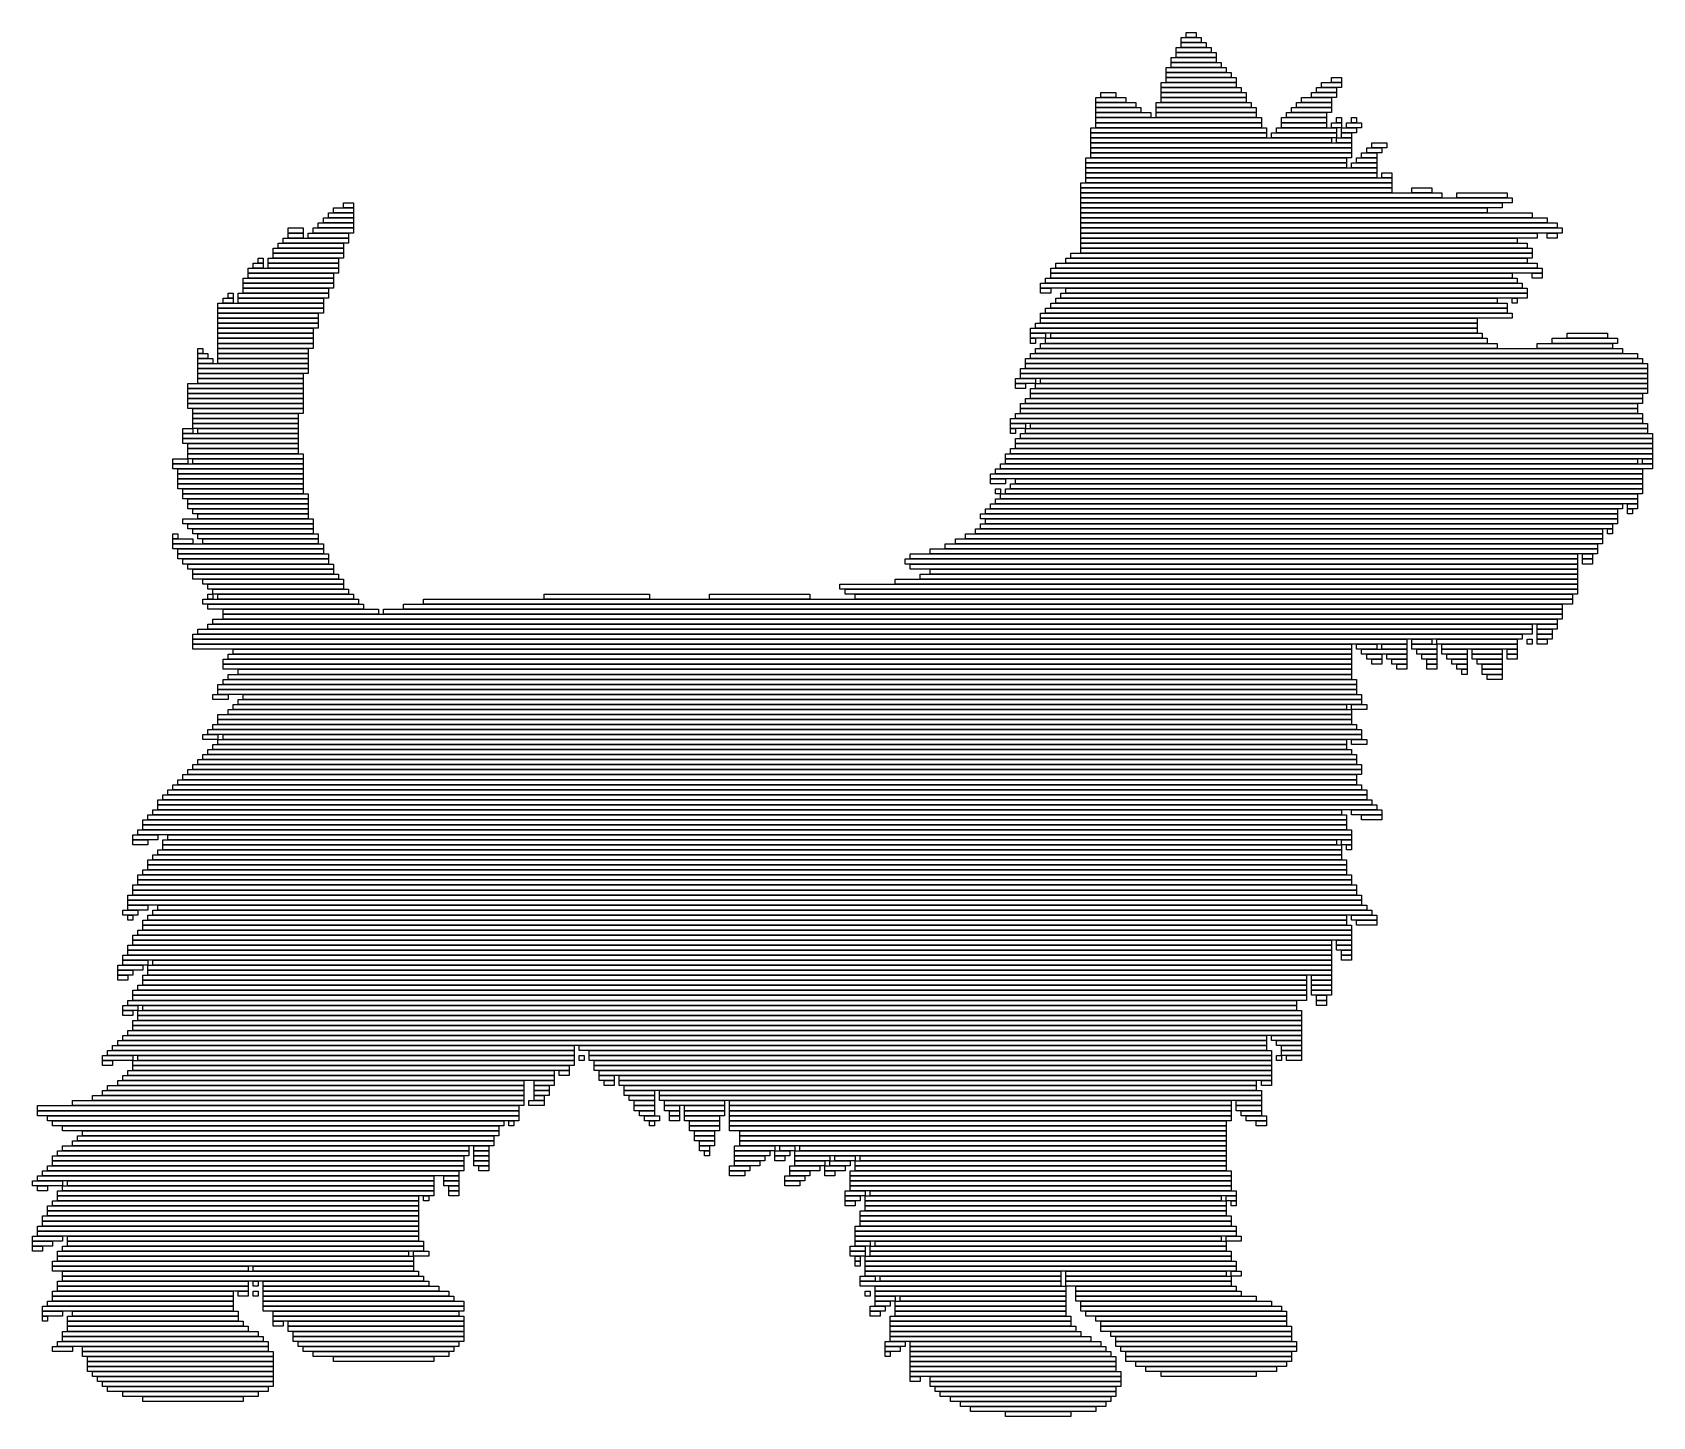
# Model space of a CAD drawing. Extents: x 350 to 673, y 374 to 650.
import ezdxf

# ---------------------------------------------------------------- set-up
doc = ezdxf.new("R2010")
doc.units = 0

msp = doc.modelspace()

# ---------------------------------------------------------------- linework, layer by layer
for p, q in [((580, 650), (582, 650)), ((580, 649), (580, 650)), ((582, 650), (582, 649)), ((578, 647), (585, 647)), ((578, 646), (578, 647)), ((585, 646), (578, 646)), ((578, 646), (586, 646)), ((578, 645), (578, 646)), ((579, 649), (583, 649)), ((579, 648), (579, 649)), ((583, 648), (579, 648)), ((579, 648), (584, 648)), ((579, 647), (579, 648)), ((584, 647), (579, 647)), ((582, 649), (580, 649)), ((583, 649), (583, 648)), ((584, 648), (584, 647)), ((585, 647), (585, 646)), ((586, 646), (586, 645)), ((576, 643), (588, 643)), ((576, 642), (576, 643)), ((577, 645), (586, 645)), ((577, 644), (577, 645)), ((586, 644), (577, 644)), ((577, 644), (587, 644)), ((577, 643), (577, 644)), ((587, 643), (577, 643)), ((586, 645), (578, 645)), ((586, 645), (586, 644)), ((587, 644), (587, 643)), ((588, 643), (588, 642)), ((575, 640), (590, 640)), ((575, 639), (575, 640)), ((588, 642), (576, 642)), ((576, 642), (589, 642)), ((576, 641), (576, 642)), ((589, 641), (576, 641)), ((576, 641), (590, 641)), ((576, 640), (576, 641)), ((590, 640), (576, 640)), ((589, 642), (589, 641)), ((590, 641), (590, 640)), ((590, 640), (590, 639)), ((607, 640), (611, 640)), ((607, 639), (607, 640)), ((609, 641), (611, 641)), ((609, 640), (609, 641)), ((611, 640), (609, 640)), ((611, 641), (611, 640)), ((611, 640), (611, 639)), ((562, 637), (568, 637)), ((562, 636), (562, 637)), ((563, 638), (566, 638)), ((563, 637), (563, 638)), ((566, 637), (563, 637)), ((566, 638), (566, 637)), ((568, 637), (568, 636)), ((590, 639), (575, 639)), ((575, 639), (591, 639)), ((575, 638), (575, 639)), ((591, 638), (575, 638)), ((575, 638), (592, 638)), ((575, 637), (575, 638)), ((592, 637), (575, 637)), ((575, 637), (592, 637)), ((575, 636), (575, 637)), ((591, 639), (591, 638)), ((592, 638), (592, 637)), ((592, 637), (592, 636)), ((603, 637), (609, 637)), ((603, 636), (603, 637)), ((605, 638), (610, 638)), ((605, 637), (605, 638)), ((610, 637), (605, 637)), ((606, 639), (610, 639)), ((606, 638), (606, 639)), ((610, 638), (606, 638)), ((611, 639), (607, 639)), ((609, 637), (609, 636)), ((610, 639), (610, 638)), ((610, 638), (610, 637)), ((568, 636), (562, 636)), ((562, 636), (570, 636)), ((562, 635), (562, 636)), ((570, 635), (562, 635)), ((562, 635), (571, 635)), ((562, 634), (562, 635)), ((571, 634), (562, 634)), ((562, 634), (573, 634)), ((562, 633), (562, 634)), ((570, 636), (570, 635)), ((571, 635), (571, 634)), ((573, 634), (573, 633)), ((574, 636), (593, 636)), ((574, 635), (574, 636)), ((593, 635), (574, 635)), ((574, 635), (594, 635)), ((574, 634), (574, 635)), ((594, 634), (574, 634)), ((574, 634), (594, 634)), ((574, 633), (574, 634)), ((592, 636), (575, 636)), ((593, 636), (593, 635)), ((594, 635), (594, 634)), ((594, 634), (594, 633)), ((600, 634), (608, 634)), ((600, 633), (600, 634)), ((601, 635), (609, 635)), ((601, 634), (601, 635)), ((609, 634), (601, 634)), ((602, 636), (609, 636)), ((602, 635), (602, 636)), ((609, 635), (602, 635)), ((609, 636), (603, 636)), ((608, 634), (608, 633)), ((609, 636), (609, 635)), ((609, 635), (609, 634)), ((561, 631), (596, 631)), ((561, 630), (561, 631)), ((596, 630), (561, 630)), ((561, 630), (596, 630)), ((561, 629), (561, 630)), ((573, 633), (562, 633)), ((562, 633), (595, 633)), ((562, 632), (562, 633)), ((595, 632), (562, 632)), ((562, 632), (595, 632)), ((562, 631), (562, 632)), ((595, 631), (562, 631)), ((594, 633), (574, 633)), ((595, 633), (595, 632)), ((595, 632), (595, 631)), ((596, 631), (596, 630)), ((596, 630), (596, 629)), ((597, 630), (610, 630)), ((597, 629), (597, 630)), ((598, 631), (610, 631)), ((598, 630), (598, 631)), ((610, 630), (598, 630)), ((599, 633), (608, 633)), ((599, 632), (599, 633)), ((608, 632), (599, 632)), ((599, 632), (608, 632)), ((599, 631), (599, 632)), ((608, 631), (599, 631)), ((608, 633), (600, 633)), ((608, 633), (608, 632)), ((608, 632), (608, 631)), ((609, 632), (611, 632)), ((609, 631), (609, 632)), ((611, 631), (609, 631)), ((610, 633), (611, 633)), ((610, 632), (610, 633)), ((611, 632), (610, 632)), ((610, 631), (610, 630)), ((610, 630), (610, 629)), ((611, 633), (611, 632)), ((611, 632), (611, 631)), ((611, 631), (614, 631)), ((611, 630), (611, 631)), ((614, 630), (611, 630)), ((611, 630), (613, 630)), ((611, 629), (611, 630)), ((612, 632), (615, 632)), ((612, 631), (612, 632)), ((615, 631), (612, 631)), ((613, 633), (614, 633)), ((613, 632), (613, 633)), ((614, 632), (613, 632)), ((613, 630), (613, 629)), ((614, 633), (614, 632)), ((614, 631), (614, 630)), ((615, 632), (615, 631)), ((596, 629), (561, 629)), ((561, 629), (609, 629)), ((561, 628), (561, 629)), ((609, 628), (561, 628)), ((561, 628), (613, 628)), ((561, 627), (561, 628)), ((613, 627), (561, 627)), ((561, 627), (613, 627)), ((561, 626), (561, 627)), ((610, 629), (597, 629)), ((609, 629), (609, 628)), ((610, 629), (613, 629)), ((610, 628), (610, 629)), ((613, 628), (610, 628)), ((613, 629), (611, 629)), ((613, 629), (613, 628)), ((613, 628), (613, 627)), ((613, 627), (613, 626)), ((616, 627), (619, 627)), ((616, 626), (616, 627)), ((617, 628), (620, 628)), ((617, 627), (617, 628)), ((620, 627), (617, 627)), ((619, 627), (619, 626)), ((620, 628), (620, 627)), ((560, 625), (612, 625)), ((560, 624), (560, 625)), ((612, 624), (560, 624)), ((560, 624), (612, 624)), ((560, 623), (560, 624)), ((613, 626), (561, 626)), ((561, 626), (613, 626)), ((561, 625), (561, 626)), ((613, 625), (561, 625)), ((612, 625), (612, 624)), ((612, 624), (612, 623)), ((613, 626), (613, 625)), ((613, 624), (618, 624)), ((613, 623), (613, 624)), ((614, 625), (618, 625)), ((614, 624), (614, 625)), ((618, 624), (614, 624)), ((615, 626), (618, 626)), ((615, 625), (615, 626)), ((618, 625), (615, 625)), ((619, 626), (616, 626)), ((618, 626), (618, 625)), ((618, 625), (618, 624)), ((618, 624), (618, 623)), ((612, 623), (560, 623)), ((560, 623), (618, 623)), ((560, 622), (560, 623)), ((618, 622), (560, 622)), ((560, 622), (618, 622)), ((560, 621), (560, 622)), ((618, 621), (560, 621)), ((560, 621), (621, 621)), ((560, 620), (560, 621)), ((618, 623), (613, 623)), ((618, 623), (618, 622)), ((618, 622), (618, 621)), ((619, 622), (621, 622)), ((619, 621), (619, 622)), ((621, 621), (619, 621)), ((621, 622), (621, 621)), ((621, 621), (621, 620)), ((559, 620), (621, 620)), ((559, 619), (559, 620)), ((621, 619), (559, 619)), ((559, 619), (621, 619)), ((559, 618), (559, 619)), ((621, 618), (559, 618)), ((559, 618), (631, 618)), ((559, 617), (559, 618)), ((631, 617), (559, 617)), ((559, 617), (645, 617)), ((559, 616), (559, 617)), ((621, 620), (560, 620)), ((621, 620), (621, 619)), ((621, 619), (621, 618)), ((625, 619), (629, 619)), ((625, 618), (625, 619)), ((629, 618), (625, 618)), ((629, 619), (629, 618)), ((631, 618), (631, 617)), ((634, 618), (644, 618)), ((634, 617), (634, 618)), ((644, 617), (634, 617)), ((644, 618), (644, 617)), ((645, 617), (645, 616)), ((409, 614), (414, 614)), ((409, 613), (409, 614)), ((410, 615), (414, 615)), ((410, 614), (410, 615)), ((414, 614), (410, 614)), ((412, 616), (414, 616)), ((412, 615), (412, 616)), ((414, 615), (412, 615)), ((414, 616), (414, 615)), ((414, 615), (414, 614)), ((414, 614), (414, 613)), ((645, 616), (559, 616)), ((559, 616), (643, 616)), ((559, 615), (559, 616)), ((643, 615), (559, 615)), ((559, 615), (640, 615)), ((559, 614), (559, 615)), ((640, 614), (559, 614)), ((559, 614), (649, 614)), ((559, 613), (559, 614)), ((640, 615), (640, 614)), ((643, 616), (643, 615)), ((649, 614), (649, 613)), ((401, 611), (404, 611)), ((401, 610), (401, 611)), ((404, 611), (404, 610)), ((406, 611), (414, 611)), ((406, 610), (406, 611)), ((407, 612), (414, 612)), ((407, 611), (407, 612)), ((414, 611), (407, 611)), ((408, 613), (414, 613)), ((408, 612), (408, 613)), ((414, 612), (408, 612)), ((414, 613), (409, 613)), ((414, 613), (414, 612)), ((414, 612), (414, 611)), ((414, 611), (414, 610)), ((649, 613), (559, 613)), ((559, 613), (652, 613)), ((559, 612), (559, 613)), ((652, 612), (559, 612)), ((559, 612), (654, 612)), ((559, 611), (559, 612)), ((654, 611), (559, 611)), ((559, 611), (655, 611)), ((559, 610), (559, 611)), ((652, 613), (652, 612)), ((654, 612), (654, 611)), ((655, 611), (655, 610)), ((399, 608), (412, 608)), ((399, 607), (399, 608)), ((400, 609), (413, 609)), ((400, 608), (400, 609)), ((413, 608), (400, 608)), ((404, 610), (401, 610)), ((401, 610), (404, 610)), ((401, 609), (401, 610)), ((404, 609), (401, 609)), ((404, 610), (404, 609)), ((405, 610), (413, 610)), ((405, 609), (405, 610)), ((413, 609), (405, 609)), ((414, 610), (406, 610)), ((412, 608), (412, 607)), ((413, 610), (413, 609)), ((413, 609), (413, 608)), ((655, 610), (559, 610)), ((559, 610), (650, 610)), ((559, 609), (559, 610)), ((650, 609), (559, 609)), ((559, 609), (646, 609)), ((559, 608), (559, 609)), ((646, 608), (559, 608)), ((559, 608), (648, 608)), ((559, 607), (559, 608)), ((646, 609), (646, 608)), ((648, 608), (648, 607)), ((650, 610), (650, 609)), ((652, 610), (654, 610)), ((652, 609), (652, 610)), ((654, 609), (652, 609)), ((654, 610), (654, 609)), ((395, 605), (396, 605)), ((395, 604), (395, 605)), ((396, 605), (396, 604)), ((397, 605), (411, 605)), ((397, 604), (397, 605)), ((398, 607), (412, 607)), ((398, 606), (398, 607)), ((412, 606), (398, 606)), ((398, 606), (412, 606)), ((398, 605), (398, 606)), ((412, 605), (398, 605)), ((412, 607), (399, 607)), ((411, 605), (411, 604)), ((412, 607), (412, 606)), ((412, 606), (412, 605)), ((556, 605), (648, 605)), ((556, 604), (556, 605)), ((557, 606), (649, 606)), ((557, 605), (557, 606)), ((649, 605), (557, 605)), ((648, 607), (559, 607)), ((559, 607), (649, 607)), ((559, 606), (559, 607)), ((649, 606), (559, 606)), ((648, 605), (648, 604)), ((649, 607), (649, 606)), ((649, 606), (649, 605)), ((392, 601), (410, 601)), ((392, 600), (392, 601)), ((393, 603), (411, 603)), ((393, 602), (393, 603)), ((411, 602), (393, 602)), ((393, 602), (410, 602)), ((393, 601), (393, 602)), ((410, 601), (393, 601)), ((394, 604), (396, 604)), ((394, 603), (394, 604)), ((396, 603), (394, 603)), ((396, 604), (395, 604)), ((396, 604), (396, 603)), ((411, 604), (397, 604)), ((397, 604), (411, 604)), ((397, 603), (397, 604)), ((411, 603), (397, 603)), ((410, 602), (410, 601)), ((410, 601), (410, 600)), ((411, 604), (411, 603)), ((411, 603), (411, 602)), ((552, 601), (646, 601)), ((552, 600), (552, 601)), ((553, 603), (651, 603)), ((553, 602), (553, 603)), ((651, 602), (553, 602)), ((553, 602), (645, 602)), ((553, 601), (553, 602)), ((645, 601), (553, 601)), ((554, 604), (650, 604)), ((554, 603), (554, 604)), ((650, 603), (554, 603)), ((648, 604), (556, 604)), ((645, 602), (645, 601)), ((646, 601), (646, 600)), ((649, 602), (651, 602)), ((649, 601), (649, 602)), ((651, 601), (649, 601)), ((650, 604), (650, 603)), ((651, 603), (651, 602)), ((651, 602), (651, 601)), ((389, 598), (390, 598)), ((389, 597), (389, 598)), ((390, 598), (390, 597)), ((391, 598), (409, 598)), ((391, 597), (391, 598)), ((410, 600), (392, 600)), ((392, 600), (410, 600)), ((392, 599), (392, 600)), ((410, 599), (392, 599)), ((392, 599), (409, 599)), ((392, 598), (392, 599)), ((409, 598), (392, 598)), ((409, 599), (409, 598)), ((409, 598), (409, 597)), ((410, 600), (410, 599)), ((551, 600), (647, 600)), ((551, 599), (551, 600)), ((647, 599), (551, 599)), ((551, 599), (553, 599)), ((551, 598), (551, 599)), ((553, 598), (551, 598)), ((646, 600), (552, 600)), ((553, 599), (553, 598)), ((555, 598), (648, 598)), ((555, 597), (555, 598)), ((556, 599), (648, 599)), ((556, 598), (556, 599)), ((648, 598), (556, 598)), ((647, 600), (647, 599)), ((648, 599), (648, 598)), ((648, 598), (648, 597)), ((387, 596), (408, 596)), ((387, 595), (387, 596)), ((408, 595), (387, 595)), ((387, 595), (408, 595)), ((387, 594), (387, 595)), ((388, 597), (390, 597)), ((388, 596), (388, 597)), ((390, 596), (388, 596)), ((390, 597), (389, 597)), ((390, 597), (390, 596)), ((409, 597), (391, 597)), ((391, 597), (408, 597)), ((391, 596), (391, 597)), ((408, 596), (391, 596)), ((408, 597), (408, 596)), ((408, 596), (408, 595)), ((408, 595), (408, 594)), ((552, 595), (644, 595)), ((552, 594), (552, 595)), ((553, 596), (644, 596)), ((553, 595), (553, 596)), ((644, 595), (553, 595)), ((554, 597), (642, 597)), ((554, 596), (554, 597)), ((642, 596), (554, 596)), ((648, 597), (555, 597)), ((642, 597), (642, 596)), ((644, 596), (644, 595)), ((644, 595), (644, 594)), ((645, 597), (646, 597)), ((645, 596), (645, 597)), ((646, 596), (645, 596)), ((646, 597), (646, 596)), ((408, 594), (387, 594)), ((387, 594), (407, 594)), ((387, 593), (387, 594)), ((407, 593), (387, 593)), ((387, 593), (407, 593)), ((387, 592), (387, 593)), ((407, 592), (387, 592)), ((387, 592), (407, 592)), ((387, 591), (387, 592)), ((407, 594), (407, 593)), ((407, 593), (407, 592)), ((407, 592), (407, 591)), ((550, 592), (638, 592)), ((550, 591), (550, 592)), ((551, 594), (645, 594)), ((551, 593), (551, 594)), ((645, 593), (551, 593)), ((551, 593), (638, 593)), ((551, 592), (551, 593)), ((638, 592), (551, 592)), ((644, 594), (552, 594)), ((638, 593), (638, 592)), ((638, 592), (638, 591)), ((645, 594), (645, 593)), ((407, 591), (387, 591)), ((387, 591), (406, 591)), ((387, 590), (387, 591)), ((406, 590), (387, 590)), ((387, 590), (406, 590)), ((387, 589), (387, 590)), ((406, 589), (387, 589)), ((387, 589), (406, 589)), ((387, 588), (387, 589)), ((406, 588), (387, 588)), ((387, 588), (406, 588)), ((387, 587), (387, 588)), ((406, 591), (406, 590)), ((406, 590), (406, 589)), ((406, 589), (406, 588)), ((406, 588), (406, 587)), ((549, 591), (638, 591)), ((549, 590), (549, 591)), ((638, 590), (549, 590)), ((549, 590), (552, 590)), ((549, 589), (549, 590)), ((552, 589), (549, 589)), ((549, 589), (550, 589)), ((549, 588), (549, 589)), ((550, 588), (549, 588)), ((638, 591), (550, 591)), ((550, 589), (550, 588)), ((551, 588), (642, 588)), ((551, 587), (551, 588)), ((552, 590), (552, 589)), ((552, 589), (640, 589)), ((552, 588), (552, 589)), ((640, 588), (552, 588)), ((553, 590), (639, 590)), ((553, 589), (553, 590)), ((639, 589), (553, 589)), ((638, 591), (638, 590)), ((639, 590), (639, 589)), ((640, 589), (640, 588)), ((642, 588), (642, 587)), ((650, 588), (665, 588)), ((650, 587), (650, 588)), ((653, 589), (666, 589)), ((653, 588), (653, 589)), ((666, 588), (653, 588)), ((656, 590), (664, 590)), ((656, 589), (656, 590)), ((664, 589), (656, 589)), ((664, 590), (664, 589)), ((665, 588), (665, 587)), ((666, 589), (666, 588)), ((383, 587), (384, 587)), ((383, 586), (383, 587)), ((384, 586), (383, 586)), ((383, 586), (385, 586)), ((383, 585), (383, 586)), ((385, 585), (383, 585)), ((383, 585), (386, 585)), ((383, 584), (383, 585)), ((384, 587), (384, 586)), ((385, 586), (385, 585)), ((386, 585), (386, 584)), ((406, 587), (387, 587)), ((387, 587), (405, 587)), ((387, 586), (387, 587)), ((405, 586), (387, 586)), ((387, 586), (405, 586)), ((387, 585), (387, 586)), ((405, 585), (387, 585)), ((387, 585), (405, 585)), ((387, 584), (387, 585)), ((405, 587), (405, 586)), ((405, 586), (405, 585)), ((405, 585), (405, 584)), ((548, 585), (671, 585)), ((548, 584), (548, 585)), ((549, 586), (670, 586)), ((549, 585), (549, 586)), ((670, 585), (549, 585)), ((550, 587), (667, 587)), ((550, 586), (550, 587)), ((667, 586), (550, 586)), ((642, 587), (551, 587)), ((665, 587), (650, 587)), ((667, 587), (667, 586)), ((670, 586), (670, 585)), ((671, 585), (671, 584)), ((386, 584), (383, 584)), ((383, 584), (405, 584)), ((383, 583), (383, 584)), ((405, 583), (383, 583)), ((383, 583), (405, 583)), ((383, 582), (383, 583)), ((405, 582), (383, 582)), ((383, 582), (404, 582)), ((383, 581), (383, 582)), ((405, 584), (387, 584)), ((404, 582), (404, 581)), ((405, 584), (405, 583)), ((405, 583), (405, 582)), ((547, 583), (672, 583)), ((547, 582), (547, 583)), ((672, 582), (547, 582)), ((547, 582), (672, 582)), ((547, 581), (547, 582)), ((671, 584), (548, 584)), ((548, 584), (672, 584)), ((548, 583), (548, 584)), ((672, 583), (548, 583)), ((672, 584), (672, 583)), ((672, 583), (672, 582)), ((672, 582), (672, 581)), ((381, 580), (404, 580)), ((381, 579), (381, 580)), ((404, 579), (381, 579)), ((381, 579), (404, 579)), ((381, 578), (381, 579)), ((404, 581), (383, 581)), ((383, 581), (404, 581)), ((383, 580), (383, 581)), ((404, 580), (383, 580)), ((404, 581), (404, 580)), ((404, 580), (404, 579)), ((404, 579), (404, 578)), ((546, 581), (550, 581)), ((546, 580), (546, 581)), ((550, 580), (546, 580)), ((546, 580), (548, 580)), ((546, 579), (546, 580)), ((548, 579), (546, 579)), ((672, 581), (547, 581)), ((548, 580), (548, 579)), ((549, 579), (672, 579)), ((549, 578), (549, 579)), ((550, 581), (550, 580)), ((550, 580), (672, 580)), ((550, 579), (550, 580)), ((672, 579), (550, 579)), ((551, 581), (672, 581)), ((551, 580), (551, 581)), ((672, 580), (551, 580)), ((672, 581), (672, 580)), ((672, 580), (672, 579)), ((672, 579), (672, 578)), ((404, 578), (381, 578)), ((381, 578), (404, 578)), ((381, 577), (381, 578)), ((404, 577), (381, 577)), ((381, 577), (404, 577)), ((381, 576), (381, 577)), ((404, 576), (381, 576)), ((381, 576), (404, 576)), ((381, 575), (381, 576)), ((404, 575), (381, 575)), ((382, 575), (404, 575)), ((382, 574), (382, 575)), ((404, 578), (404, 577)), ((404, 577), (404, 576)), ((404, 576), (404, 575)), ((404, 575), (404, 574)), ((547, 576), (670, 576)), ((547, 575), (547, 576)), ((670, 575), (547, 575)), ((547, 575), (670, 575)), ((547, 574), (547, 575)), ((548, 577), (671, 577)), ((548, 576), (548, 577)), ((671, 576), (548, 576)), ((672, 578), (549, 578)), ((549, 578), (671, 578)), ((549, 577), (549, 578)), ((671, 577), (549, 577)), ((670, 576), (670, 575)), ((670, 575), (670, 574)), ((671, 578), (671, 577)), ((671, 577), (671, 576)), ((404, 574), (382, 574)), ((382, 574), (403, 574)), ((382, 573), (382, 574)), ((403, 573), (382, 573)), ((382, 573), (403, 573)), ((382, 572), (382, 573)), ((403, 572), (382, 572)), ((382, 572), (403, 572)), ((382, 571), (382, 572)), ((403, 574), (403, 573)), ((403, 573), (403, 572)), ((403, 572), (403, 571)), ((545, 573), (671, 573)), ((545, 572), (545, 573)), ((671, 572), (545, 572)), ((545, 572), (548, 572)), ((545, 571), (545, 572)), ((546, 574), (671, 574)), ((546, 573), (546, 574)), ((671, 573), (546, 573)), ((670, 574), (547, 574)), ((548, 572), (548, 571)), ((549, 572), (672, 572)), ((549, 571), (549, 572)), ((671, 574), (671, 573)), ((671, 573), (671, 572)), ((672, 572), (672, 571)), ((380, 571), (382, 571)), ((380, 570), (380, 571)), ((382, 570), (380, 570)), ((380, 570), (403, 570)), ((380, 569), (380, 570)), ((403, 569), (380, 569)), ((380, 569), (403, 569)), ((380, 568), (380, 569)), ((403, 571), (382, 571)), ((382, 571), (382, 570)), ((383, 571), (403, 571)), ((383, 570), (383, 571)), ((403, 570), (383, 570)), ((403, 571), (403, 570)), ((403, 570), (403, 569)), ((403, 569), (403, 568)), ((548, 571), (545, 571)), ((545, 571), (546, 571)), ((545, 570), (545, 571)), ((546, 570), (545, 570)), ((546, 571), (546, 570)), ((546, 569), (673, 569)), ((546, 568), (546, 569)), ((547, 570), (673, 570)), ((547, 569), (547, 570)), ((673, 569), (547, 569)), ((548, 571), (672, 571)), ((548, 570), (548, 571)), ((672, 570), (548, 570)), ((672, 571), (549, 571)), ((672, 571), (672, 570)), ((673, 570), (673, 569)), ((673, 569), (673, 568)), ((403, 568), (380, 568)), ((381, 568), (403, 568)), ((381, 567), (381, 568)), ((403, 567), (381, 567)), ((381, 567), (403, 567)), ((381, 566), (381, 567)), ((403, 566), (381, 566)), ((381, 566), (404, 566)), ((381, 565), (381, 566)), ((403, 568), (403, 567)), ((403, 567), (403, 566)), ((404, 566), (404, 565)), ((544, 566), (673, 566)), ((544, 565), (544, 566)), ((545, 567), (673, 567)), ((545, 566), (545, 567)), ((673, 566), (545, 566)), ((673, 568), (546, 568)), ((546, 568), (673, 568)), ((546, 567), (546, 568)), ((673, 567), (546, 567)), ((673, 568), (673, 567)), ((673, 567), (673, 566)), ((673, 566), (673, 565)), ((378, 565), (381, 565)), ((378, 564), (378, 565)), ((381, 564), (378, 564)), ((378, 564), (404, 564)), ((378, 563), (378, 564)), ((404, 563), (378, 563)), ((379, 563), (404, 563)), ((379, 562), (379, 563)), ((404, 565), (381, 565)), ((381, 565), (381, 564)), ((382, 565), (404, 565)), ((382, 564), (382, 565)), ((404, 564), (382, 564)), ((404, 565), (404, 564)), ((404, 564), (404, 563)), ((404, 563), (404, 562)), ((542, 563), (671, 563)), ((542, 562), (542, 563)), ((543, 564), (673, 564)), ((543, 563), (543, 564)), ((673, 563), (543, 563)), ((673, 565), (544, 565)), ((544, 565), (670, 565)), ((544, 564), (544, 565)), ((670, 564), (544, 564)), ((670, 565), (670, 564)), ((671, 565), (673, 565)), ((671, 564), (671, 565)), ((673, 564), (671, 564)), ((671, 563), (671, 562)), ((673, 565), (673, 564)), ((673, 564), (673, 563)), ((404, 562), (379, 562)), ((379, 562), (404, 562)), ((379, 561), (379, 562)), ((404, 561), (379, 561)), ((379, 561), (404, 561)), ((379, 560), (379, 561)), ((404, 560), (379, 560)), ((379, 560), (404, 560)), ((379, 559), (379, 560)), ((404, 559), (379, 559)), ((380, 559), (404, 559)), ((380, 558), (380, 559)), ((404, 562), (404, 561)), ((404, 561), (404, 560)), ((404, 560), (404, 559)), ((404, 559), (404, 558)), ((541, 562), (671, 562)), ((541, 561), (541, 562)), ((671, 561), (541, 561)), ((541, 561), (544, 561)), ((541, 560), (541, 561)), ((544, 560), (541, 560)), ((671, 562), (542, 562)), ((542, 559), (543, 559)), ((542, 558), (542, 559)), ((543, 559), (543, 558)), ((544, 561), (544, 560)), ((544, 559), (671, 559)), ((544, 558), (544, 559)), ((545, 560), (671, 560)), ((545, 559), (545, 560)), ((671, 559), (545, 559)), ((546, 561), (671, 561)), ((546, 560), (546, 561)), ((671, 560), (546, 560)), ((671, 562), (671, 561)), ((671, 561), (671, 560)), ((671, 560), (671, 559)), ((671, 559), (671, 558)), ((404, 558), (380, 558)), ((380, 558), (405, 558)), ((380, 557), (380, 558)), ((405, 557), (380, 557)), ((381, 557), (405, 557)), ((381, 556), (381, 557)), ((405, 556), (381, 556)), ((381, 556), (405, 556)), ((381, 555), (381, 556)), ((405, 558), (405, 557)), ((405, 557), (405, 556)), ((405, 556), (405, 555)), ((541, 556), (667, 556)), ((541, 555), (541, 556)), ((543, 558), (542, 558)), ((542, 557), (670, 557)), ((542, 556), (542, 557)), ((670, 556), (542, 556)), ((543, 558), (670, 558)), ((543, 557), (543, 558)), ((670, 557), (543, 557)), ((671, 558), (544, 558)), ((667, 556), (667, 555)), ((668, 556), (670, 556)), ((668, 555), (668, 556)), ((670, 558), (670, 557)), ((670, 557), (670, 556)), ((670, 556), (670, 555)), ((380, 553), (406, 553)), ((380, 552), (380, 553)), ((405, 555), (381, 555)), ((382, 555), (405, 555)), ((382, 554), (382, 555)), ((405, 554), (382, 554)), ((383, 554), (405, 554)), ((383, 553), (383, 554)), ((405, 553), (383, 553)), ((405, 555), (405, 554)), ((405, 554), (405, 553)), ((406, 553), (406, 552)), ((539, 554), (666, 554)), ((539, 553), (539, 554)), ((666, 553), (539, 553)), ((540, 555), (666, 555)), ((540, 554), (540, 555)), ((666, 554), (540, 554)), ((540, 553), (666, 553)), ((540, 552), (540, 553)), ((667, 555), (541, 555)), ((666, 555), (666, 554)), ((666, 554), (666, 553)), ((666, 553), (666, 552)), ((670, 555), (668, 555)), ((668, 555), (669, 555)), ((668, 554), (668, 555)), ((669, 554), (668, 554)), ((669, 555), (669, 554)), ((378, 550), (379, 550)), ((378, 549), (378, 550)), ((379, 550), (379, 549)), ((406, 552), (380, 552)), ((381, 552), (406, 552)), ((381, 551), (381, 552)), ((406, 551), (381, 551)), ((382, 551), (406, 551)), ((382, 550), (382, 551)), ((406, 550), (382, 550)), ((383, 550), (407, 550)), ((383, 549), (383, 550)), ((406, 552), (406, 551)), ((406, 551), (406, 550)), ((407, 550), (407, 549)), ((536, 550), (663, 550)), ((536, 549), (536, 550)), ((538, 551), (663, 551)), ((538, 550), (538, 551)), ((663, 550), (538, 550)), ((539, 552), (665, 552)), ((539, 551), (539, 552)), ((665, 551), (539, 551)), ((666, 552), (540, 552)), ((663, 551), (663, 550)), ((663, 550), (663, 549)), ((664, 551), (665, 551)), ((664, 550), (664, 551)), ((665, 550), (664, 550)), ((665, 552), (665, 551)), ((665, 551), (665, 550)), ((379, 549), (378, 549)), ((378, 549), (382, 549)), ((378, 548), (378, 549)), ((382, 548), (378, 548)), ((378, 548), (408, 548)), ((378, 547), (378, 548)), ((408, 547), (378, 547)), ((379, 547), (408, 547)), ((379, 546), (379, 547)), ((408, 546), (379, 546)), ((379, 546), (409, 546)), ((379, 545), (379, 546)), ((382, 549), (382, 548)), ((407, 549), (383, 549)), ((384, 549), (407, 549)), ((384, 548), (384, 549)), ((407, 548), (384, 548)), ((407, 549), (407, 548)), ((408, 548), (408, 547)), ((408, 547), (408, 546)), ((409, 546), (409, 545)), ((525, 546), (658, 546)), ((525, 545), (525, 546)), ((529, 547), (662, 547)), ((529, 546), (529, 547)), ((662, 546), (529, 546)), ((532, 548), (662, 548)), ((532, 547), (532, 548)), ((662, 547), (532, 547)), ((534, 549), (663, 549)), ((534, 548), (534, 549)), ((663, 548), (534, 548)), ((663, 549), (536, 549)), ((658, 546), (658, 545)), ((659, 546), (661, 546)), ((659, 545), (659, 546)), ((661, 546), (661, 545)), ((662, 548), (662, 547)), ((662, 547), (662, 546)), ((663, 549), (663, 548)), ((409, 545), (379, 545)), ((380, 545), (409, 545)), ((380, 544), (380, 545)), ((409, 544), (380, 544)), ((381, 544), (410, 544)), ((381, 543), (381, 544)), ((410, 543), (381, 543)), ((382, 543), (410, 543)), ((382, 542), (382, 543)), ((409, 545), (409, 544)), ((410, 544), (410, 543)), ((410, 543), (410, 542)), ((524, 545), (658, 545)), ((524, 544), (524, 545)), ((658, 544), (524, 544)), ((658, 545), (525, 545)), ((525, 544), (658, 544)), ((525, 543), (525, 544)), ((658, 543), (525, 543)), ((529, 543), (658, 543)), ((529, 542), (529, 543)), ((658, 545), (658, 544)), ((658, 544), (658, 543)), ((658, 543), (658, 542)), ((661, 545), (659, 545)), ((659, 545), (661, 545)), ((659, 544), (659, 545)), ((661, 544), (659, 544)), ((661, 545), (661, 544)), ((410, 542), (382, 542)), ((382, 542), (411, 542)), ((382, 541), (382, 542)), ((411, 541), (382, 541)), ((384, 541), (412, 541)), ((384, 540), (384, 541)), ((412, 540), (384, 540)), ((385, 540), (412, 540)), ((385, 539), (385, 540)), ((411, 542), (411, 541)), ((412, 541), (412, 540)), ((412, 540), (412, 539)), ((511, 540), (658, 540)), ((511, 539), (511, 540)), ((522, 541), (658, 541)), ((522, 540), (522, 541)), ((658, 540), (522, 540)), ((527, 542), (658, 542)), ((527, 541), (527, 542)), ((658, 541), (527, 541)), ((658, 542), (529, 542)), ((658, 542), (658, 541)), ((658, 541), (658, 540)), ((658, 540), (658, 539)), ((384, 537), (415, 537)), ((384, 536), (384, 537)), ((412, 539), (385, 539)), ((385, 538), (386, 538)), ((385, 537), (385, 538)), ((386, 537), (385, 537)), ((386, 539), (413, 539)), ((386, 538), (386, 539)), ((413, 538), (386, 538)), ((386, 538), (386, 537)), ((387, 538), (414, 538)), ((387, 537), (387, 538)), ((414, 537), (387, 537)), ((413, 539), (413, 538)), ((414, 538), (414, 537)), ((415, 537), (415, 536)), ((428, 537), (657, 537)), ((428, 536), (428, 537)), ((452, 538), (473, 538)), ((452, 537), (452, 538)), ((473, 537), (452, 537)), ((473, 538), (473, 537)), ((485, 538), (505, 538)), ((485, 537), (485, 538)), ((505, 537), (485, 537)), ((505, 538), (505, 537)), ((658, 539), (511, 539)), ((512, 539), (658, 539)), ((512, 538), (512, 539)), ((658, 538), (512, 538)), ((514, 538), (657, 538)), ((514, 537), (514, 538)), ((657, 537), (514, 537)), ((657, 538), (657, 537)), ((657, 537), (657, 536)), ((658, 539), (658, 538)), ((415, 536), (384, 536)), ((385, 536), (416, 536)), ((385, 535), (385, 536)), ((416, 535), (385, 535)), ((386, 533), (654, 533)), ((386, 532), (386, 533)), ((388, 535), (419, 535)), ((388, 534), (388, 535)), ((419, 534), (388, 534)), ((388, 534), (655, 534)), ((388, 533), (388, 534)), ((655, 533), (388, 533)), ((416, 536), (416, 535)), ((419, 535), (419, 534)), ((420, 535), (655, 535)), ((420, 534), (420, 535)), ((655, 534), (420, 534)), ((424, 536), (655, 536)), ((424, 535), (424, 536)), ((655, 535), (424, 535)), ((657, 536), (428, 536)), ((654, 533), (654, 532)), ((655, 536), (655, 535)), ((655, 535), (655, 534)), ((655, 534), (655, 533)), ((382, 530), (647, 530)), ((382, 529), (382, 530)), ((383, 531), (649, 531)), ((383, 530), (383, 531)), ((649, 530), (383, 530)), ((385, 532), (649, 532)), ((385, 531), (385, 532)), ((649, 531), (385, 531)), ((654, 532), (386, 532)), ((647, 530), (647, 529)), ((649, 532), (649, 531)), ((649, 531), (649, 530)), ((650, 532), (654, 532)), ((650, 531), (650, 532)), ((654, 531), (650, 531)), ((650, 531), (653, 531)), ((650, 530), (650, 531)), ((653, 530), (650, 530)), ((650, 530), (653, 530)), ((650, 529), (650, 530)), ((653, 531), (653, 530)), ((653, 530), (653, 529)), ((654, 532), (654, 531)), ((647, 529), (382, 529)), ((382, 529), (624, 529)), ((382, 528), (382, 529)), ((624, 528), (382, 528)), ((382, 528), (613, 528)), ((382, 527), (382, 528)), ((613, 527), (382, 527)), ((390, 527), (613, 527)), ((390, 526), (390, 527)), ((613, 528), (613, 527)), ((613, 527), (613, 526)), ((614, 528), (618, 528)), ((614, 527), (614, 528)), ((618, 527), (614, 527)), ((615, 527), (624, 527)), ((615, 526), (615, 527)), ((618, 528), (618, 527)), ((619, 528), (624, 528)), ((619, 527), (619, 528)), ((624, 527), (619, 527)), ((624, 529), (624, 528)), ((624, 528), (624, 527)), ((624, 527), (624, 526)), ((625, 529), (629, 529)), ((625, 528), (625, 529)), ((629, 528), (625, 528)), ((625, 528), (630, 528)), ((625, 527), (625, 528)), ((630, 527), (625, 527)), ((626, 527), (630, 527)), ((626, 526), (626, 527)), ((629, 529), (629, 528)), ((630, 529), (646, 529)), ((630, 528), (630, 529)), ((646, 528), (630, 528)), ((630, 528), (630, 527)), ((630, 527), (630, 526)), ((631, 528), (646, 528)), ((631, 527), (631, 528)), ((646, 527), (631, 527)), ((631, 527), (636, 527)), ((631, 526), (631, 527)), ((636, 527), (636, 526)), ((637, 527), (643, 527)), ((637, 526), (637, 527)), ((643, 527), (643, 526)), ((644, 527), (646, 527)), ((644, 526), (644, 527)), ((646, 529), (646, 528)), ((646, 528), (646, 527)), ((646, 527), (646, 526)), ((648, 529), (649, 529)), ((648, 528), (648, 529)), ((649, 528), (648, 528)), ((649, 529), (649, 528)), ((653, 529), (650, 529)), ((650, 529), (652, 529)), ((650, 528), (650, 529)), ((652, 528), (650, 528)), ((652, 529), (652, 528)), ((388, 525), (613, 525)), ((388, 524), (388, 525)), ((613, 524), (388, 524)), ((388, 524), (613, 524)), ((388, 523), (388, 524)), ((389, 526), (613, 526)), ((389, 525), (389, 526)), ((613, 525), (389, 525)), ((613, 526), (390, 526)), ((613, 526), (613, 525)), ((613, 525), (613, 524)), ((613, 524), (613, 523)), ((624, 526), (615, 526)), ((616, 526), (619, 526)), ((616, 525), (616, 526)), ((619, 525), (616, 525)), ((617, 525), (619, 525)), ((617, 524), (617, 525)), ((619, 524), (617, 524)), ((619, 526), (619, 525)), ((619, 525), (619, 524)), ((620, 526), (624, 526)), ((620, 525), (620, 526)), ((624, 525), (620, 525)), ((621, 525), (624, 525)), ((621, 524), (621, 525)), ((624, 524), (621, 524)), ((622, 524), (624, 524)), ((622, 523), (622, 524)), ((624, 526), (624, 525)), ((624, 525), (624, 524)), ((624, 524), (624, 523)), ((630, 526), (626, 526)), ((627, 526), (630, 526)), ((627, 525), (627, 526)), ((630, 525), (627, 525)), ((628, 525), (630, 525)), ((628, 524), (628, 525)), ((630, 524), (628, 524)), ((628, 524), (630, 524)), ((628, 523), (628, 524)), ((630, 526), (630, 525)), ((630, 525), (630, 524)), ((630, 524), (630, 523)), ((636, 526), (631, 526)), ((632, 526), (636, 526)), ((632, 525), (632, 526)), ((636, 525), (632, 525)), ((633, 525), (636, 525)), ((633, 524), (633, 525)), ((636, 524), (633, 524)), ((634, 524), (636, 524)), ((634, 523), (634, 524)), ((636, 526), (636, 525)), ((636, 525), (636, 524)), ((636, 524), (636, 523)), ((643, 526), (637, 526)), ((637, 526), (643, 526)), ((637, 525), (637, 526)), ((643, 525), (637, 525)), ((638, 525), (643, 525)), ((638, 524), (638, 525)), ((643, 524), (638, 524)), ((639, 524), (643, 524)), ((639, 523), (639, 524)), ((643, 526), (643, 525)), ((643, 525), (643, 524)), ((643, 524), (643, 523)), ((646, 526), (644, 526)), ((644, 526), (646, 526)), ((644, 525), (644, 526)), ((646, 525), (644, 525)), ((646, 526), (646, 525)), ((613, 523), (388, 523)), ((388, 521), (614, 521)), ((388, 520), (388, 521)), ((389, 522), (613, 522)), ((389, 521), (389, 522)), ((613, 521), (389, 521)), ((391, 523), (613, 523)), ((391, 522), (391, 523)), ((613, 522), (391, 522)), ((613, 523), (613, 522)), ((613, 522), (613, 521)), ((614, 521), (614, 520)), ((624, 523), (622, 523)), ((630, 523), (628, 523)), ((636, 523), (634, 523)), ((635, 523), (636, 523)), ((635, 522), (635, 523)), ((636, 522), (635, 522)), ((636, 523), (636, 522)), ((643, 523), (639, 523)), ((639, 523), (643, 523)), ((639, 522), (639, 523)), ((643, 522), (639, 522)), ((640, 522), (643, 522)), ((640, 521), (640, 522)), ((643, 521), (640, 521)), ((643, 523), (643, 522)), ((643, 522), (643, 521)), ((386, 518), (389, 518)), ((386, 517), (386, 518)), ((389, 517), (386, 517)), ((387, 520), (614, 520)), ((387, 519), (387, 520)), ((614, 519), (387, 519)), ((387, 519), (614, 519)), ((387, 518), (387, 519)), ((614, 518), (387, 518)), ((614, 520), (388, 520)), ((389, 518), (389, 517)), ((391, 517), (615, 517)), ((391, 516), (391, 517)), ((392, 518), (615, 518)), ((392, 517), (392, 518)), ((615, 517), (392, 517)), ((614, 520), (614, 519)), ((614, 519), (614, 518)), ((615, 518), (615, 517)), ((615, 517), (615, 516)), ((387, 514), (613, 514)), ((387, 513), (387, 514)), ((389, 515), (613, 515)), ((389, 514), (389, 515)), ((613, 514), (389, 514)), ((390, 516), (612, 516)), ((390, 515), (390, 516)), ((612, 515), (390, 515)), ((615, 516), (391, 516)), ((612, 516), (612, 515)), ((613, 516), (616, 516)), ((613, 515), (613, 516)), ((616, 515), (613, 515)), ((613, 515), (613, 514)), ((613, 514), (613, 513)), ((616, 516), (616, 515)), ((385, 511), (615, 511)), ((385, 510), (385, 511)), ((386, 512), (614, 512)), ((386, 511), (386, 512)), ((614, 511), (386, 511)), ((613, 513), (387, 513)), ((387, 513), (613, 513)), ((387, 512), (387, 513)), ((613, 512), (387, 512)), ((613, 513), (613, 512)), ((614, 512), (614, 511)), ((615, 511), (615, 510)), ((384, 510), (387, 510)), ((384, 509), (384, 510)), ((387, 509), (384, 509)), ((615, 510), (385, 510)), ((386, 508), (612, 508)), ((386, 507), (386, 508)), ((387, 510), (387, 509)), ((387, 509), (612, 509)), ((387, 508), (387, 509)), ((612, 508), (387, 508)), ((388, 510), (615, 510)), ((388, 509), (388, 510)), ((615, 509), (388, 509)), ((612, 509), (612, 508)), ((612, 508), (612, 507)), ((613, 509), (616, 509)), ((613, 508), (613, 509)), ((616, 508), (613, 508)), ((615, 510), (615, 509)), ((616, 509), (616, 508)), ((382, 504), (615, 504)), ((382, 503), (382, 504)), ((383, 505), (614, 505)), ((383, 504), (383, 505)), ((614, 504), (383, 504)), ((384, 506), (614, 506)), ((384, 505), (384, 506)), ((614, 505), (384, 505)), ((385, 507), (613, 507)), ((385, 506), (385, 507)), ((613, 506), (385, 506)), ((612, 507), (386, 507)), ((613, 507), (613, 506)), ((614, 506), (614, 505)), ((614, 505), (614, 504)), ((615, 504), (615, 503)), ((379, 501), (614, 501)), ((379, 500), (379, 501)), ((380, 502), (614, 502)), ((380, 501), (380, 502)), ((614, 501), (380, 501)), ((381, 503), (615, 503)), ((381, 502), (381, 503)), ((615, 502), (381, 502)), ((615, 503), (382, 503)), ((614, 502), (614, 501)), ((614, 501), (614, 500)), ((615, 503), (615, 502)), ((376, 498), (616, 498)), ((376, 497), (376, 498)), ((377, 499), (616, 499)), ((377, 498), (377, 499)), ((616, 498), (377, 498)), ((378, 500), (615, 500)), ((378, 499), (378, 500)), ((615, 499), (378, 499)), ((614, 500), (379, 500)), ((615, 500), (615, 499)), ((616, 499), (616, 498)), ((616, 498), (616, 497)), ((374, 495), (611, 495)), ((374, 494), (374, 495)), ((375, 497), (617, 497)), ((375, 496), (375, 497)), ((617, 496), (375, 496)), ((375, 496), (618, 496)), ((375, 495), (375, 496)), ((618, 495), (375, 495)), ((616, 497), (376, 497)), ((611, 495), (611, 494)), ((613, 495), (619, 495)), ((613, 494), (613, 495)), ((617, 497), (617, 496)), ((618, 496), (618, 495)), ((619, 495), (619, 494)), ((371, 491), (613, 491)), ((371, 490), (371, 491)), ((372, 493), (612, 493)), ((372, 492), (372, 493)), ((612, 492), (372, 492)), ((372, 492), (612, 492)), ((372, 491), (372, 492)), ((612, 491), (372, 491)), ((373, 494), (612, 494)), ((373, 493), (373, 494)), ((612, 493), (373, 493)), ((611, 494), (374, 494)), ((612, 494), (612, 493)), ((612, 493), (612, 492)), ((612, 492), (612, 491)), ((619, 494), (613, 494)), ((613, 491), (613, 490)), ((615, 494), (619, 494)), ((615, 493), (615, 494)), ((619, 493), (615, 493)), ((619, 494), (619, 493)), ((370, 490), (375, 490)), ((370, 489), (370, 490)), ((375, 489), (370, 489)), ((370, 489), (373, 489)), ((370, 488), (370, 489)), ((373, 488), (370, 488)), ((613, 490), (371, 490)), ((373, 489), (373, 488)), ((375, 490), (375, 489)), ((376, 489), (610, 489)), ((376, 488), (376, 489)), ((610, 488), (376, 488)), ((376, 488), (611, 488)), ((376, 487), (376, 488)), ((377, 490), (613, 490)), ((377, 489), (377, 490)), ((613, 489), (377, 489)), ((610, 489), (610, 488)), ((611, 489), (613, 489)), ((611, 488), (611, 489)), ((613, 488), (611, 488)), ((611, 488), (611, 487)), ((612, 488), (613, 488)), ((612, 487), (612, 488)), ((613, 490), (613, 489)), ((613, 489), (613, 488)), ((613, 488), (613, 487)), ((373, 485), (612, 485)), ((373, 484), (373, 485)), ((374, 486), (611, 486)), ((374, 485), (374, 486)), ((611, 485), (374, 485)), ((375, 487), (611, 487)), ((375, 486), (375, 487)), ((611, 486), (375, 486)), ((611, 487), (376, 487)), ((611, 487), (611, 486)), ((611, 486), (611, 485)), ((613, 487), (612, 487)), ((612, 485), (612, 484)), ((371, 482), (613, 482)), ((371, 481), (371, 482)), ((372, 483), (612, 483)), ((372, 482), (372, 483)), ((612, 482), (372, 482)), ((612, 484), (373, 484)), ((373, 484), (612, 484)), ((373, 483), (373, 484)), ((612, 483), (373, 483)), ((612, 484), (612, 483)), ((612, 483), (612, 482)), ((613, 482), (613, 481)), ((370, 480), (614, 480)), ((370, 479), (370, 480)), ((614, 479), (370, 479)), ((370, 479), (614, 479)), ((370, 478), (370, 479)), ((613, 481), (371, 481)), ((371, 481), (613, 481)), ((371, 480), (371, 481)), ((613, 480), (371, 480)), ((613, 481), (613, 480)), ((614, 480), (614, 479)), ((614, 479), (614, 478)), ((368, 475), (371, 475)), ((368, 474), (368, 475)), ((369, 478), (615, 478)), ((369, 477), (369, 478)), ((615, 477), (369, 477)), ((369, 477), (615, 477)), ((369, 476), (369, 477)), ((615, 476), (369, 476)), ((369, 476), (373, 476)), ((369, 475), (369, 476)), ((373, 475), (369, 475)), ((614, 478), (370, 478)), ((371, 475), (371, 474)), ((373, 476), (373, 475)), ((374, 475), (617, 475)), ((374, 474), (374, 475)), ((375, 476), (616, 476)), ((375, 475), (375, 476)), ((616, 475), (375, 475)), ((615, 478), (615, 477)), ((615, 477), (615, 476)), ((616, 476), (616, 475)), ((617, 475), (617, 474)), ((371, 474), (368, 474)), ((369, 474), (370, 474)), ((369, 473), (369, 474)), ((370, 473), (369, 473)), ((370, 474), (370, 473)), ((372, 473), (612, 473)), ((372, 472), (372, 473)), ((612, 472), (372, 472)), ((372, 472), (613, 472)), ((372, 471), (372, 472)), ((373, 474), (612, 474)), ((373, 473), (373, 474)), ((612, 473), (373, 473)), ((617, 474), (374, 474)), ((612, 474), (612, 473)), ((612, 473), (612, 472)), ((613, 474), (618, 474)), ((613, 473), (613, 474)), ((618, 473), (613, 473)), ((613, 472), (613, 471)), ((614, 473), (618, 473)), ((614, 472), (614, 473)), ((618, 472), (614, 472)), ((618, 474), (618, 473)), ((618, 473), (618, 472)), ((370, 470), (613, 470)), ((370, 469), (370, 470)), ((613, 469), (370, 469)), ((370, 469), (609, 469)), ((370, 468), (370, 469)), ((371, 471), (613, 471)), ((371, 470), (371, 471)), ((613, 470), (371, 470)), ((613, 471), (372, 471)), ((609, 469), (609, 468)), ((610, 469), (613, 469)), ((610, 468), (610, 469)), ((613, 471), (613, 470)), ((613, 470), (613, 469)), ((613, 469), (613, 468)), ((368, 466), (609, 466)), ((368, 465), (368, 466)), ((369, 468), (609, 468)), ((369, 467), (369, 468)), ((609, 467), (369, 467)), ((369, 467), (609, 467)), ((369, 466), (369, 467)), ((609, 466), (369, 466)), ((609, 468), (370, 468)), ((609, 468), (609, 467)), ((609, 467), (609, 466)), ((609, 466), (609, 465)), ((613, 468), (610, 468)), ((610, 468), (613, 468)), ((610, 467), (610, 468)), ((613, 467), (610, 467)), ((611, 467), (613, 467)), ((611, 466), (611, 467)), ((613, 466), (611, 466)), ((611, 466), (613, 466)), ((611, 465), (611, 466)), ((613, 468), (613, 467)), ((613, 467), (613, 466)), ((613, 466), (613, 465)), ((367, 464), (372, 464)), ((367, 463), (367, 464)), ((372, 463), (367, 463)), ((367, 463), (370, 463)), ((367, 462), (367, 463)), ((370, 462), (367, 462)), ((367, 462), (369, 462)), ((367, 461), (367, 462)), ((609, 465), (368, 465)), ((368, 465), (373, 465)), ((368, 464), (368, 465)), ((373, 464), (368, 464)), ((369, 462), (369, 461)), ((370, 463), (370, 462)), ((372, 464), (372, 463)), ((372, 462), (604, 462)), ((372, 461), (372, 462)), ((373, 465), (373, 464)), ((373, 464), (609, 464)), ((373, 463), (373, 464)), ((609, 463), (373, 463)), ((373, 463), (609, 463)), ((373, 462), (373, 463)), ((609, 462), (373, 462)), ((374, 465), (609, 465)), ((374, 464), (374, 465)), ((609, 464), (374, 464)), ((604, 462), (604, 461)), ((605, 462), (609, 462)), ((605, 461), (605, 462)), ((609, 465), (609, 464)), ((609, 464), (609, 463)), ((609, 463), (609, 462)), ((609, 462), (609, 461)), ((613, 465), (611, 465)), ((369, 461), (367, 461)), ((370, 459), (604, 459)), ((370, 458), (370, 459)), ((371, 460), (604, 460)), ((371, 459), (371, 460)), ((604, 459), (371, 459)), ((604, 461), (372, 461)), ((372, 461), (604, 461)), ((372, 460), (372, 461)), ((604, 460), (372, 460)), ((604, 461), (604, 460)), ((604, 460), (604, 459)), ((604, 459), (604, 458)), ((609, 461), (605, 461)), ((605, 461), (609, 461)), ((605, 460), (605, 461)), ((609, 460), (605, 460)), ((605, 460), (609, 460)), ((605, 459), (605, 460)), ((609, 459), (605, 459)), ((605, 459), (609, 459)), ((605, 458), (605, 459)), ((609, 461), (609, 460)), ((609, 460), (609, 459)), ((609, 459), (609, 458)), ((368, 456), (371, 456)), ((368, 455), (368, 456)), ((369, 457), (602, 457)), ((369, 456), (369, 457)), ((602, 456), (369, 456)), ((604, 458), (370, 458)), ((370, 458), (604, 458)), ((370, 457), (370, 458)), ((604, 457), (370, 457)), ((371, 456), (371, 455)), ((372, 456), (602, 456)), ((372, 455), (372, 456)), ((602, 457), (602, 456)), ((602, 456), (602, 455)), ((604, 458), (604, 457)), ((609, 458), (605, 458)), ((606, 458), (608, 458)), ((606, 457), (606, 458)), ((608, 457), (606, 457)), ((606, 457), (608, 457)), ((606, 456), (606, 457)), ((608, 456), (606, 456)), ((608, 458), (608, 457)), ((608, 457), (608, 456)), ((371, 455), (368, 455)), ((368, 455), (370, 455)), ((368, 454), (368, 455)), ((370, 454), (368, 454)), ((370, 455), (370, 454)), ((370, 453), (603, 453)), ((370, 452), (370, 453)), ((371, 455), (603, 455)), ((371, 454), (371, 455)), ((603, 454), (371, 454)), ((371, 454), (603, 454)), ((371, 453), (371, 454)), ((603, 453), (371, 453)), ((602, 455), (372, 455)), ((603, 455), (603, 454)), ((603, 454), (603, 453)), ((603, 453), (603, 452)), ((367, 449), (596, 449)), ((367, 448), (367, 449)), ((368, 450), (596, 450)), ((368, 449), (368, 450)), ((596, 449), (368, 449)), ((369, 451), (603, 451)), ((369, 450), (369, 451)), ((603, 450), (369, 450)), ((603, 452), (370, 452)), ((370, 452), (603, 452)), ((370, 451), (370, 452)), ((603, 451), (370, 451)), ((596, 450), (596, 449)), ((596, 449), (596, 448)), ((597, 450), (603, 450)), ((597, 449), (597, 450)), ((603, 449), (597, 449)), ((598, 449), (603, 449)), ((598, 448), (598, 449)), ((603, 452), (603, 451)), ((603, 451), (603, 450)), ((603, 450), (603, 449)), ((603, 449), (603, 448)), ((364, 446), (370, 446)), ((364, 445), (364, 446)), ((365, 447), (458, 447)), ((365, 446), (365, 447)), ((458, 446), (365, 446)), ((366, 448), (458, 448)), ((366, 447), (366, 448)), ((458, 447), (366, 447)), ((596, 448), (367, 448)), ((370, 446), (370, 445)), ((371, 446), (458, 446)), ((371, 445), (371, 446)), ((458, 448), (458, 447)), ((458, 447), (458, 446)), ((458, 446), (458, 445)), ((459, 448), (596, 448)), ((459, 447), (459, 448)), ((596, 447), (459, 447)), ((459, 446), (460, 446)), ((459, 445), (459, 446)), ((460, 446), (460, 445)), ((461, 447), (597, 447)), ((461, 446), (461, 447)), ((597, 446), (461, 446)), ((461, 446), (597, 446)), ((461, 445), (461, 446)), ((596, 448), (596, 447)), ((597, 447), (597, 446)), ((597, 446), (597, 445)), ((603, 448), (598, 448)), ((598, 446), (599, 446)), ((598, 445), (598, 446)), ((599, 448), (603, 448)), ((599, 447), (599, 448)), ((603, 447), (599, 447)), ((599, 447), (603, 447)), ((599, 446), (599, 447)), ((603, 446), (599, 446)), ((599, 446), (599, 445)), ((600, 446), (603, 446)), ((600, 445), (600, 446)), ((603, 448), (603, 447)), ((603, 447), (603, 446)), ((603, 446), (603, 445)), ((370, 445), (364, 445)), ((364, 445), (366, 445)), ((364, 444), (364, 445)), ((366, 444), (364, 444)), ((366, 445), (366, 444)), ((369, 443), (454, 443)), ((369, 442), (369, 443)), ((370, 445), (458, 445)), ((370, 444), (370, 445)), ((458, 444), (370, 444)), ((370, 444), (457, 444)), ((370, 443), (370, 444)), ((457, 443), (370, 443)), ((458, 445), (371, 445)), ((454, 443), (454, 442)), ((455, 443), (457, 443)), ((455, 442), (455, 443)), ((457, 444), (457, 443)), ((457, 443), (457, 442)), ((458, 445), (458, 444)), ((460, 445), (459, 445)), ((597, 445), (461, 445)), ((462, 445), (597, 445)), ((462, 444), (462, 445)), ((597, 444), (462, 444)), ((462, 444), (597, 444)), ((462, 443), (462, 444)), ((597, 443), (462, 443)), ((463, 443), (597, 443)), ((463, 442), (463, 443)), ((597, 445), (597, 444)), ((597, 444), (597, 443)), ((597, 443), (597, 442)), ((599, 445), (598, 445)), ((603, 445), (600, 445)), ((365, 440), (448, 440)), ((365, 439), (365, 440)), ((367, 441), (448, 441)), ((367, 440), (367, 441)), ((448, 440), (367, 440)), ((368, 442), (454, 442)), ((368, 441), (368, 442)), ((454, 441), (368, 441)), ((454, 442), (369, 442)), ((448, 441), (448, 440)), ((448, 440), (448, 439)), ((450, 441), (454, 441)), ((450, 440), (450, 441)), ((454, 440), (450, 440)), ((450, 440), (453, 440)), ((450, 439), (450, 440)), ((453, 440), (453, 439)), ((454, 442), (454, 441)), ((454, 441), (454, 440)), ((457, 442), (455, 442)), ((597, 442), (463, 442)), ((463, 442), (466, 442)), ((463, 441), (463, 442)), ((466, 441), (463, 441)), ((464, 441), (466, 441)), ((464, 440), (464, 441)), ((466, 440), (464, 440)), ((466, 442), (466, 441)), ((466, 441), (466, 440)), ((467, 442), (597, 442)), ((467, 441), (467, 442)), ((597, 441), (467, 441)), ((467, 441), (594, 441)), ((467, 440), (467, 441)), ((594, 440), (467, 440)), ((468, 440), (594, 440)), ((468, 439), (468, 440)), ((594, 441), (594, 440)), ((594, 440), (594, 439)), ((595, 441), (597, 441)), ((595, 440), (595, 441)), ((597, 440), (595, 440)), ((597, 442), (597, 441)), ((597, 441), (597, 440)), ((358, 437), (448, 437)), ((358, 436), (358, 437)), ((362, 438), (448, 438)), ((362, 437), (362, 438)), ((448, 437), (362, 437)), ((364, 439), (448, 439)), ((364, 438), (364, 439)), ((448, 438), (364, 438)), ((448, 439), (365, 439)), ((448, 439), (448, 438)), ((448, 438), (448, 437)), ((448, 437), (448, 436)), ((449, 437), (452, 437)), ((449, 436), (449, 437)), ((453, 439), (450, 439)), ((450, 439), (453, 439)), ((450, 438), (450, 439)), ((453, 438), (450, 438)), ((450, 438), (452, 438)), ((450, 437), (450, 438)), ((452, 437), (450, 437)), ((452, 438), (452, 437)), ((452, 437), (452, 436)), ((453, 439), (453, 438)), ((594, 439), (468, 439)), ((468, 439), (474, 439)), ((468, 438), (468, 439)), ((474, 438), (468, 438)), ((469, 438), (474, 438)), ((469, 437), (469, 438)), ((474, 437), (469, 437)), ((470, 437), (474, 437)), ((470, 436), (470, 437)), ((474, 439), (474, 438)), ((474, 438), (474, 437)), ((474, 437), (474, 436)), ((475, 439), (595, 439)), ((475, 438), (475, 439)), ((595, 438), (475, 438)), ((475, 438), (595, 438)), ((475, 437), (475, 438)), ((595, 437), (475, 437)), ((476, 437), (488, 437)), ((476, 436), (476, 437)), ((488, 437), (488, 436)), ((489, 437), (589, 437)), ((489, 436), (489, 437)), ((589, 437), (589, 436)), ((590, 437), (595, 437)), ((590, 436), (590, 437)), ((595, 439), (595, 438)), ((595, 438), (595, 437)), ((595, 437), (595, 436)), ((351, 436), (447, 436)), ((351, 435), (351, 436)), ((447, 435), (351, 435)), ((351, 435), (447, 435)), ((351, 434), (351, 435)), ((447, 434), (351, 434)), ((353, 434), (447, 434)), ((353, 433), (353, 434)), ((447, 433), (353, 433)), ((354, 433), (444, 433)), ((354, 432), (354, 433)), ((448, 436), (358, 436)), ((444, 433), (444, 432)), ((445, 433), (446, 433)), ((445, 432), (445, 433)), ((446, 433), (446, 432)), ((447, 436), (447, 435)), ((447, 435), (447, 434)), ((447, 434), (447, 433)), ((452, 436), (449, 436)), ((474, 436), (470, 436)), ((470, 436), (474, 436)), ((470, 435), (470, 436)), ((474, 435), (470, 435)), ((471, 435), (474, 435)), ((471, 434), (471, 435)), ((474, 434), (471, 434)), ((472, 434), (475, 434)), ((472, 433), (472, 434)), ((475, 433), (472, 433)), ((473, 433), (474, 433)), ((473, 432), (473, 433)), ((474, 436), (474, 435)), ((474, 435), (474, 434)), ((474, 433), (474, 432)), ((475, 434), (475, 433)), ((488, 436), (476, 436)), ((476, 436), (479, 436)), ((476, 435), (476, 436)), ((479, 435), (476, 435)), ((477, 435), (479, 435)), ((477, 434), (477, 435)), ((479, 434), (477, 434)), ((477, 434), (479, 434)), ((477, 433), (477, 434)), ((479, 433), (477, 433)), ((479, 436), (479, 435)), ((479, 435), (479, 434)), ((479, 434), (479, 433)), ((480, 436), (488, 436)), ((480, 435), (480, 436)), ((488, 435), (480, 435)), ((480, 435), (488, 435)), ((480, 434), (480, 435)), ((488, 434), (480, 434)), ((480, 434), (487, 434)), ((480, 433), (480, 434)), ((487, 433), (480, 433)), ((481, 433), (487, 433)), ((481, 432), (481, 433)), ((487, 434), (487, 433)), ((487, 433), (487, 432)), ((488, 436), (488, 435)), ((488, 435), (488, 434)), ((589, 436), (489, 436)), ((489, 436), (589, 436)), ((489, 435), (489, 436)), ((589, 435), (489, 435)), ((489, 435), (589, 435)), ((489, 434), (489, 435)), ((589, 434), (489, 434)), ((489, 434), (589, 434)), ((489, 433), (489, 434)), ((589, 433), (489, 433)), ((489, 433), (588, 433)), ((489, 432), (489, 433)), ((588, 433), (588, 432)), ((589, 436), (589, 435)), ((589, 435), (589, 434)), ((589, 434), (589, 433)), ((595, 436), (590, 436)), ((590, 436), (595, 436)), ((590, 435), (590, 436)), ((595, 435), (590, 435)), ((591, 435), (595, 435)), ((591, 434), (591, 435)), ((595, 434), (591, 434)), ((592, 434), (596, 434)), ((592, 433), (592, 434)), ((596, 433), (592, 433)), ((594, 433), (596, 433)), ((594, 432), (594, 433)), ((595, 436), (595, 435)), ((595, 435), (595, 434)), ((596, 434), (596, 433)), ((596, 433), (596, 432)), ((444, 432), (354, 432)), ((356, 432), (443, 432)), ((356, 431), (356, 432)), ((443, 431), (356, 431)), ((359, 430), (442, 430)), ((359, 429), (359, 430)), ((360, 431), (443, 431)), ((360, 430), (360, 431)), ((443, 430), (360, 430)), ((442, 430), (442, 429)), ((443, 432), (443, 431)), ((443, 431), (443, 430)), ((446, 432), (445, 432)), ((474, 432), (473, 432)), ((487, 432), (481, 432)), ((481, 432), (487, 432)), ((481, 431), (481, 432)), ((487, 431), (481, 431)), ((482, 431), (486, 431)), ((482, 430), (482, 431)), ((486, 430), (482, 430)), ((482, 430), (486, 430)), ((482, 429), (482, 430)), ((486, 431), (486, 430)), ((486, 430), (486, 429)), ((487, 432), (487, 431)), ((588, 432), (489, 432)), ((489, 432), (588, 432)), ((489, 431), (489, 432)), ((588, 431), (489, 431)), ((491, 431), (588, 431)), ((491, 430), (491, 431)), ((588, 430), (491, 430)), ((491, 430), (588, 430)), ((491, 429), (491, 430)), ((588, 432), (588, 431)), ((588, 431), (588, 430)), ((588, 430), (588, 429)), ((596, 432), (594, 432)), ((355, 427), (437, 427)), ((355, 426), (355, 427)), ((356, 428), (437, 428)), ((356, 427), (356, 428)), ((437, 427), (356, 427)), ((358, 429), (442, 429)), ((358, 428), (358, 429)), ((442, 428), (358, 428)), ((442, 429), (359, 429)), ((437, 428), (437, 427)), ((437, 427), (437, 426)), ((438, 428), (441, 428)), ((438, 427), (438, 428)), ((441, 427), (438, 427)), ((438, 427), (441, 427)), ((438, 426), (438, 427)), ((441, 428), (441, 427)), ((441, 427), (441, 426)), ((442, 429), (442, 428)), ((486, 429), (482, 429)), ((483, 429), (486, 429)), ((483, 428), (483, 429)), ((486, 428), (483, 428)), ((483, 428), (485, 428)), ((483, 427), (483, 428)), ((485, 427), (483, 427)), ((484, 427), (485, 427)), ((484, 426), (484, 427)), ((485, 428), (485, 427)), ((485, 427), (485, 426)), ((486, 429), (486, 428)), ((490, 428), (498, 428)), ((490, 427), (490, 428)), ((498, 427), (490, 427)), ((490, 427), (497, 427)), ((490, 426), (490, 427)), ((588, 429), (491, 429)), ((491, 429), (588, 429)), ((491, 428), (491, 429)), ((588, 428), (491, 428)), ((497, 427), (497, 426)), ((498, 428), (498, 427)), ((498, 427), (501, 427)), ((498, 426), (498, 427)), ((499, 428), (502, 428)), ((499, 427), (499, 428)), ((502, 427), (499, 427)), ((501, 427), (501, 426)), ((502, 428), (502, 427)), ((502, 427), (588, 427)), ((502, 426), (502, 427)), ((503, 428), (588, 428)), ((503, 427), (503, 428)), ((588, 427), (503, 427)), ((588, 429), (588, 428)), ((588, 428), (588, 427)), ((588, 427), (588, 426)), ((353, 424), (436, 424)), ((353, 423), (353, 424)), ((354, 426), (436, 426)), ((354, 425), (354, 426)), ((436, 425), (354, 425)), ((354, 425), (436, 425)), ((354, 424), (354, 425)), ((436, 424), (354, 424)), ((437, 426), (355, 426)), ((436, 426), (436, 425)), ((436, 425), (436, 424)), ((436, 424), (436, 423)), ((441, 426), (438, 426)), ((438, 426), (441, 426)), ((438, 425), (438, 426)), ((441, 425), (438, 425)), ((438, 425), (441, 425)), ((438, 424), (438, 425)), ((441, 424), (438, 424)), ((439, 424), (441, 424)), ((439, 423), (439, 424)), ((441, 426), (441, 425)), ((441, 425), (441, 424)), ((441, 424), (441, 423)), ((485, 426), (484, 426)), ((489, 424), (493, 424)), ((489, 423), (489, 424)), ((497, 426), (490, 426)), ((490, 426), (496, 426)), ((490, 425), (490, 426)), ((496, 425), (490, 425)), ((490, 425), (495, 425)), ((490, 424), (490, 425)), ((495, 424), (490, 424)), ((493, 424), (493, 423)), ((495, 425), (495, 424)), ((496, 426), (496, 425)), ((501, 426), (498, 426)), ((498, 426), (500, 426)), ((498, 425), (498, 426)), ((500, 425), (498, 425)), ((500, 426), (500, 425)), ((501, 424), (507, 424)), ((501, 423), (501, 424)), ((588, 426), (502, 426)), ((502, 426), (509, 426)), ((502, 425), (502, 426)), ((509, 425), (502, 425)), ((502, 425), (508, 425)), ((502, 424), (502, 425)), ((508, 424), (502, 424)), ((507, 424), (507, 423)), ((508, 425), (508, 424)), ((508, 424), (512, 424)), ((508, 423), (508, 424)), ((509, 426), (509, 425)), ((509, 425), (513, 425)), ((509, 424), (509, 425)), ((513, 424), (509, 424)), ((510, 426), (514, 426)), ((510, 425), (510, 426)), ((514, 425), (510, 425)), ((512, 424), (512, 423)), ((513, 425), (513, 424)), ((514, 426), (514, 425)), ((514, 425), (588, 425)), ((514, 424), (514, 425)), ((588, 424), (514, 424)), ((514, 424), (588, 424)), ((514, 423), (514, 424)), ((515, 426), (588, 426)), ((515, 425), (515, 426)), ((588, 425), (515, 425)), ((588, 426), (588, 425)), ((588, 425), (588, 424)), ((588, 424), (588, 423)), ((350, 421), (356, 421)), ((350, 420), (350, 421)), ((356, 420), (350, 420)), ((351, 422), (430, 422)), ((351, 421), (351, 422)), ((430, 421), (351, 421)), ((351, 420), (353, 420)), ((351, 419), (351, 420)), ((352, 423), (435, 423)), ((352, 422), (352, 423)), ((435, 422), (352, 422)), ((436, 423), (353, 423)), ((353, 420), (353, 419)), ((356, 421), (356, 420)), ((356, 420), (430, 420)), ((356, 419), (356, 420)), ((357, 421), (430, 421)), ((357, 420), (357, 421)), ((430, 420), (357, 420)), ((430, 422), (430, 421)), ((430, 421), (430, 420)), ((430, 420), (430, 419)), ((432, 422), (435, 422)), ((432, 421), (432, 422)), ((435, 421), (432, 421)), ((432, 421), (435, 421)), ((432, 420), (432, 421)), ((435, 420), (432, 420)), ((433, 420), (435, 420)), ((433, 419), (433, 420)), ((435, 423), (435, 422)), ((435, 422), (435, 421)), ((435, 421), (435, 420)), ((435, 420), (435, 419)), ((441, 423), (439, 423)), ((493, 423), (489, 423)), ((489, 423), (492, 423)), ((489, 422), (489, 423)), ((492, 422), (489, 422)), ((492, 423), (492, 422)), ((500, 422), (504, 422)), ((500, 421), (500, 422)), ((504, 421), (500, 421)), ((500, 421), (503, 421)), ((500, 420), (500, 421)), ((503, 420), (500, 420)), ((507, 423), (501, 423)), ((501, 423), (505, 423)), ((501, 422), (501, 423)), ((505, 422), (501, 422)), ((503, 421), (503, 420)), ((504, 422), (504, 421)), ((505, 423), (505, 422)), ((512, 423), (508, 423)), ((508, 423), (510, 423)), ((508, 422), (508, 423)), ((510, 422), (508, 422)), ((510, 423), (510, 422)), ((513, 423), (589, 423)), ((513, 422), (513, 423)), ((589, 422), (513, 422)), ((513, 422), (589, 422)), ((513, 421), (513, 422)), ((589, 421), (513, 421)), ((513, 421), (589, 421)), ((513, 420), (513, 421)), ((589, 420), (513, 420)), ((513, 420), (589, 420)), ((513, 419), (513, 420)), ((588, 423), (514, 423)), ((589, 423), (589, 422)), ((589, 422), (589, 421)), ((589, 421), (589, 420)), ((589, 420), (589, 419)), ((353, 419), (351, 419)), ((354, 417), (427, 417)), ((354, 416), (354, 417)), ((355, 419), (430, 419)), ((355, 418), (355, 419)), ((430, 418), (355, 418)), ((355, 418), (427, 418)), ((355, 417), (355, 418)), ((427, 417), (355, 417)), ((430, 419), (356, 419)), ((427, 418), (427, 417)), ((427, 417), (427, 416)), ((428, 418), (429, 418)), ((428, 417), (428, 418)), ((429, 417), (428, 417)), ((429, 418), (429, 417)), ((430, 419), (430, 418)), ((435, 419), (433, 419)), ((433, 419), (435, 419)), ((433, 418), (433, 419)), ((435, 418), (433, 418)), ((435, 419), (435, 418)), ((512, 419), (516, 419)), ((512, 418), (512, 419)), ((516, 418), (512, 418)), ((512, 418), (515, 418)), ((512, 417), (512, 418)), ((515, 417), (512, 417)), ((512, 417), (514, 417)), ((512, 416), (512, 417)), ((589, 419), (513, 419)), ((514, 417), (514, 416)), ((515, 418), (515, 417)), ((516, 419), (516, 418)), ((516, 418), (587, 418)), ((516, 417), (516, 418)), ((587, 417), (516, 417)), ((516, 417), (588, 417)), ((516, 416), (516, 417)), ((517, 419), (590, 419)), ((517, 418), (517, 419)), ((590, 418), (517, 418)), ((587, 418), (587, 417)), ((588, 418), (590, 418)), ((588, 417), (588, 418)), ((590, 417), (588, 417)), ((588, 417), (588, 416)), ((589, 417), (590, 417)), ((589, 416), (589, 417)), ((590, 419), (590, 418)), ((590, 418), (590, 417)), ((590, 417), (590, 416)), ((352, 414), (427, 414)), ((352, 413), (352, 414)), ((353, 416), (427, 416)), ((353, 415), (353, 416)), ((427, 415), (353, 415)), ((353, 415), (427, 415)), ((353, 414), (353, 415)), ((427, 414), (353, 414)), ((427, 416), (354, 416)), ((427, 416), (427, 415)), ((427, 415), (427, 414)), ((427, 414), (427, 413)), ((514, 416), (512, 416)), ((515, 415), (588, 415)), ((515, 414), (515, 415)), ((588, 414), (515, 414)), ((515, 414), (589, 414)), ((515, 413), (515, 414)), ((588, 416), (516, 416)), ((516, 416), (588, 416)), ((516, 415), (516, 416)), ((588, 415), (516, 415)), ((588, 416), (588, 415)), ((588, 415), (588, 414)), ((590, 416), (589, 416)), ((589, 414), (589, 413)), ((351, 412), (427, 412)), ((351, 411), (351, 412)), ((427, 411), (351, 411)), ((351, 411), (427, 411)), ((351, 410), (351, 411)), ((427, 413), (352, 413)), ((352, 413), (427, 413)), ((352, 412), (352, 413)), ((427, 412), (352, 412)), ((427, 413), (427, 412)), ((427, 412), (427, 411)), ((427, 411), (427, 410)), ((514, 412), (590, 412)), ((514, 411), (514, 412)), ((590, 411), (514, 411)), ((514, 411), (590, 411)), ((514, 410), (514, 411)), ((589, 413), (515, 413)), ((515, 413), (589, 413)), ((515, 412), (515, 413)), ((589, 412), (515, 412)), ((589, 413), (589, 412)), ((590, 412), (590, 411)), ((590, 411), (590, 410)), ((350, 410), (356, 410)), ((350, 409), (350, 410)), ((356, 409), (350, 409)), ((350, 409), (354, 409)), ((350, 408), (350, 409)), ((354, 408), (350, 408)), ((350, 408), (352, 408)), ((350, 407), (350, 408)), ((352, 407), (350, 407)), ((427, 410), (351, 410)), ((352, 408), (352, 407)), ((354, 409), (354, 408)), ((355, 407), (425, 407)), ((355, 406), (355, 407)), ((356, 410), (356, 409)), ((356, 408), (428, 408)), ((356, 407), (356, 408)), ((428, 407), (356, 407)), ((357, 410), (427, 410)), ((357, 409), (357, 410)), ((427, 409), (357, 409)), ((357, 409), (428, 409)), ((357, 408), (357, 409)), ((428, 408), (357, 408)), ((425, 407), (425, 406)), ((426, 407), (429, 407)), ((426, 406), (426, 407)), ((427, 410), (427, 409)), ((428, 409), (428, 408)), ((428, 408), (428, 407)), ((429, 407), (429, 406)), ((513, 408), (516, 408)), ((513, 407), (513, 408)), ((516, 407), (513, 407)), ((513, 407), (516, 407)), ((513, 406), (513, 407)), ((590, 410), (514, 410)), ((514, 410), (587, 410)), ((514, 409), (514, 410)), ((587, 409), (514, 409)), ((514, 409), (517, 409)), ((514, 408), (514, 409)), ((517, 408), (514, 408)), ((516, 408), (516, 407)), ((516, 407), (516, 406)), ((517, 409), (517, 408)), ((517, 408), (588, 408)), ((517, 407), (517, 408)), ((588, 407), (517, 407)), ((517, 407), (589, 407)), ((517, 406), (517, 407)), ((518, 409), (588, 409)), ((518, 408), (518, 409)), ((588, 408), (518, 408)), ((587, 410), (587, 409)), ((588, 410), (591, 410)), ((588, 409), (588, 410)), ((591, 409), (588, 409)), ((588, 409), (588, 408)), ((588, 408), (588, 407)), ((589, 407), (589, 406)), ((591, 410), (591, 409)), ((354, 405), (426, 405)), ((354, 404), (354, 405)), ((426, 404), (354, 404)), ((354, 404), (393, 404)), ((354, 403), (354, 404)), ((425, 406), (355, 406)), ((355, 406), (426, 406)), ((355, 405), (355, 406)), ((426, 405), (355, 405)), ((393, 404), (393, 403)), ((394, 404), (426, 404)), ((394, 403), (394, 404)), ((429, 406), (426, 406)), ((426, 406), (426, 405)), ((426, 405), (426, 404)), ((426, 404), (426, 403)), ((516, 406), (513, 406)), ((514, 406), (515, 406)), ((514, 405), (514, 406)), ((515, 405), (514, 405)), ((514, 405), (515, 405)), ((514, 404), (514, 405)), ((515, 404), (514, 404)), ((515, 406), (515, 405)), ((515, 405), (515, 404)), ((516, 406), (589, 406)), ((516, 405), (516, 406)), ((589, 405), (516, 405)), ((516, 405), (590, 405)), ((516, 404), (516, 405)), ((590, 404), (516, 404)), ((516, 404), (590, 404)), ((516, 403), (516, 404)), ((589, 406), (517, 406)), ((589, 406), (589, 405)), ((590, 405), (590, 404)), ((590, 404), (590, 403)), ((393, 403), (354, 403)), ((355, 401), (393, 401)), ((355, 400), (355, 401)), ((356, 403), (427, 403)), ((356, 402), (356, 403)), ((427, 402), (356, 402)), ((356, 402), (428, 402)), ((356, 401), (356, 402)), ((428, 401), (356, 401)), ((393, 401), (393, 400)), ((426, 403), (394, 403)), ((394, 401), (395, 401)), ((394, 400), (394, 401)), ((395, 401), (395, 400)), ((396, 401), (429, 401)), ((396, 400), (396, 401)), ((427, 403), (427, 402)), ((428, 402), (428, 401)), ((429, 401), (429, 400)), ((515, 402), (518, 402)), ((515, 401), (515, 402)), ((518, 401), (515, 401)), ((515, 401), (555, 401)), ((515, 400), (515, 401)), ((590, 403), (516, 403)), ((516, 403), (555, 403)), ((516, 402), (516, 403)), ((555, 402), (516, 402)), ((518, 402), (518, 401)), ((519, 402), (555, 402)), ((519, 401), (519, 402)), ((555, 401), (519, 401)), ((555, 403), (555, 402)), ((555, 402), (555, 401)), ((555, 401), (555, 400)), ((556, 403), (588, 403)), ((556, 402), (556, 403)), ((588, 402), (556, 402)), ((556, 402), (589, 402)), ((556, 401), (556, 402)), ((589, 401), (556, 401)), ((556, 401), (589, 401)), ((556, 400), (556, 401)), ((588, 403), (588, 402)), ((589, 403), (591, 403)), ((589, 402), (589, 403)), ((591, 402), (589, 402)), ((589, 402), (589, 401)), ((589, 401), (589, 400)), ((591, 403), (591, 402)), ((354, 399), (390, 399)), ((354, 398), (354, 399)), ((390, 398), (354, 398)), ((354, 398), (390, 398)), ((354, 397), (354, 398)), ((393, 400), (355, 400)), ((355, 400), (393, 400)), ((355, 399), (355, 400)), ((393, 399), (355, 399)), ((390, 399), (390, 398)), ((390, 398), (390, 397)), ((391, 399), (393, 399)), ((391, 398), (391, 399)), ((393, 398), (391, 398)), ((393, 400), (393, 399)), ((393, 399), (393, 398)), ((395, 400), (394, 400)), ((394, 399), (395, 399)), ((394, 398), (394, 399)), ((395, 398), (394, 398)), ((395, 399), (395, 398)), ((429, 400), (396, 400)), ((396, 400), (431, 400)), ((396, 399), (396, 400)), ((431, 399), (396, 399)), ((396, 399), (433, 399)), ((396, 398), (396, 399)), ((433, 398), (396, 398)), ((396, 398), (434, 398)), ((396, 397), (396, 398)), ((431, 400), (431, 399)), ((433, 399), (433, 398)), ((434, 398), (434, 397)), ((555, 400), (515, 400)), ((516, 399), (517, 399)), ((516, 398), (516, 399)), ((517, 398), (516, 398)), ((517, 399), (517, 398)), ((518, 400), (556, 400)), ((518, 399), (518, 400)), ((556, 399), (518, 399)), ((518, 399), (556, 399)), ((518, 398), (518, 399)), ((556, 398), (518, 398)), ((518, 398), (522, 398)), ((518, 397), (518, 398)), ((522, 398), (522, 397)), ((523, 398), (556, 398)), ((523, 397), (523, 398)), ((589, 400), (556, 400)), ((556, 400), (556, 399)), ((556, 399), (556, 398)), ((556, 398), (556, 397)), ((558, 400), (590, 400)), ((558, 399), (558, 400)), ((590, 399), (558, 399)), ((558, 399), (591, 399)), ((558, 398), (558, 399)), ((591, 398), (558, 398)), ((558, 398), (594, 398)), ((558, 397), (558, 398)), ((590, 400), (590, 399)), ((591, 399), (591, 398)), ((594, 398), (594, 397)), ((352, 396), (390, 396)), ((352, 395), (352, 396)), ((390, 395), (352, 395)), ((352, 395), (356, 395)), ((352, 394), (352, 395)), ((353, 397), (390, 397)), ((353, 396), (353, 397)), ((390, 396), (353, 396)), ((390, 397), (354, 397)), ((356, 395), (356, 394)), ((358, 395), (391, 395)), ((358, 394), (358, 395)), ((390, 397), (390, 396)), ((390, 396), (390, 395)), ((391, 395), (391, 394)), ((434, 397), (396, 397)), ((396, 397), (436, 397)), ((396, 396), (396, 397)), ((436, 396), (396, 396)), ((396, 396), (436, 396)), ((396, 395), (396, 396)), ((436, 395), (396, 395)), ((398, 395), (435, 395)), ((398, 394), (398, 395)), ((435, 395), (435, 394)), ((436, 397), (436, 396)), ((436, 396), (436, 395)), ((517, 396), (520, 396)), ((517, 395), (517, 396)), ((520, 395), (517, 395)), ((517, 395), (519, 395)), ((517, 394), (517, 395)), ((522, 397), (518, 397)), ((518, 397), (521, 397)), ((518, 396), (518, 397)), ((521, 396), (518, 396)), ((519, 395), (519, 394)), ((520, 396), (520, 395)), ((521, 397), (521, 396)), ((522, 397), (556, 397)), ((522, 396), (522, 397)), ((556, 396), (522, 396)), ((522, 396), (556, 396)), ((522, 395), (522, 396)), ((556, 395), (522, 395)), ((522, 395), (556, 395)), ((522, 394), (522, 395)), ((556, 397), (523, 397)), ((556, 397), (556, 396)), ((556, 396), (556, 395)), ((556, 395), (556, 394)), ((594, 397), (558, 397)), ((559, 397), (597, 397)), ((559, 396), (559, 397)), ((597, 396), (559, 396)), ((559, 396), (599, 396)), ((559, 395), (559, 396)), ((599, 395), (559, 395)), ((560, 395), (600, 395)), ((560, 394), (560, 395)), ((597, 397), (597, 396)), ((599, 396), (599, 395)), ((600, 395), (600, 394)), ((356, 394), (352, 394)), ((352, 394), (353, 394)), ((352, 393), (352, 394)), ((353, 393), (352, 393)), ((353, 394), (353, 393)), ((356, 391), (395, 391)), ((356, 390), (356, 391)), ((357, 394), (391, 394)), ((357, 393), (357, 394)), ((391, 393), (357, 393)), ((357, 393), (392, 393)), ((357, 392), (357, 393)), ((392, 392), (357, 392)), ((357, 392), (393, 392)), ((357, 391), (357, 392)), ((393, 391), (357, 391)), ((391, 394), (358, 394)), ((391, 394), (391, 393)), ((392, 393), (392, 392)), ((393, 392), (393, 391)), ((395, 391), (395, 390)), ((435, 394), (398, 394)), ((398, 394), (436, 394)), ((398, 393), (398, 394)), ((436, 393), (398, 393)), ((398, 393), (400, 393)), ((398, 392), (398, 393)), ((400, 392), (398, 392)), ((400, 393), (400, 392)), ((401, 393), (436, 393)), ((401, 392), (401, 393)), ((436, 392), (401, 392)), ((401, 392), (436, 392)), ((401, 391), (401, 392)), ((436, 391), (401, 391)), ((402, 391), (436, 391)), ((402, 390), (402, 391)), ((436, 394), (436, 393)), ((436, 393), (436, 392)), ((436, 392), (436, 391)), ((436, 391), (436, 390)), ((519, 394), (517, 394)), ((521, 394), (557, 394)), ((521, 393), (521, 394)), ((557, 393), (521, 393)), ((521, 393), (557, 393)), ((521, 392), (521, 393)), ((557, 392), (521, 392)), ((521, 392), (558, 392)), ((521, 391), (521, 392)), ((558, 391), (521, 391)), ((521, 391), (559, 391)), ((521, 390), (521, 391)), ((556, 394), (522, 394)), ((557, 394), (557, 393)), ((557, 393), (557, 392)), ((558, 392), (558, 391)), ((559, 391), (559, 390)), ((600, 394), (560, 394)), ((562, 394), (600, 394)), ((562, 393), (562, 394)), ((600, 393), (562, 393)), ((563, 393), (600, 393)), ((563, 392), (563, 393)), ((600, 392), (563, 392)), ((563, 392), (601, 392)), ((563, 391), (563, 392)), ((601, 391), (563, 391)), ((565, 391), (601, 391)), ((565, 390), (565, 391)), ((600, 394), (600, 393)), ((600, 393), (600, 392)), ((601, 392), (601, 391)), ((601, 391), (601, 390)), ((354, 388), (358, 388)), ((354, 387), (354, 388)), ((355, 389), (397, 389)), ((355, 388), (355, 389)), ((397, 388), (355, 388)), ((395, 390), (356, 390)), ((356, 390), (396, 390)), ((356, 389), (356, 390)), ((396, 389), (356, 389)), ((358, 388), (358, 387)), ((360, 388), (397, 388)), ((360, 387), (360, 388)), ((396, 390), (396, 389)), ((397, 389), (397, 388)), ((397, 388), (397, 387)), ((436, 390), (402, 390)), ((402, 390), (436, 390)), ((402, 389), (402, 390)), ((436, 389), (402, 389)), ((403, 389), (435, 389)), ((403, 388), (403, 389)), ((435, 388), (403, 388)), ((404, 388), (434, 388)), ((404, 387), (404, 388)), ((434, 388), (434, 387)), ((435, 389), (435, 388)), ((436, 390), (436, 389)), ((520, 389), (524, 389)), ((520, 388), (520, 389)), ((524, 388), (520, 388)), ((520, 388), (523, 388)), ((520, 387), (520, 388)), ((559, 390), (521, 390)), ((521, 390), (561, 390)), ((521, 389), (521, 390)), ((561, 389), (521, 389)), ((523, 388), (523, 387)), ((524, 389), (524, 388)), ((525, 389), (563, 389)), ((525, 388), (525, 389)), ((563, 388), (525, 388)), ((525, 388), (564, 388)), ((525, 387), (525, 388)), ((561, 390), (561, 389)), ((563, 389), (563, 388)), ((564, 388), (564, 387)), ((601, 390), (565, 390)), ((566, 390), (601, 390)), ((566, 389), (566, 390)), ((601, 389), (566, 389)), ((566, 389), (602, 389)), ((566, 388), (566, 389)), ((602, 388), (566, 388)), ((567, 388), (602, 388)), ((567, 387), (567, 388)), ((601, 390), (601, 389)), ((602, 389), (602, 388)), ((602, 388), (602, 387)), ((358, 387), (354, 387)), ((397, 387), (360, 387)), ((360, 387), (398, 387)), ((360, 386), (360, 387)), ((398, 386), (360, 386)), ((361, 386), (398, 386)), ((361, 385), (361, 386)), ((398, 385), (361, 385)), ((361, 385), (398, 385)), ((361, 384), (361, 385)), ((398, 387), (398, 386)), ((398, 386), (398, 385)), ((398, 385), (398, 384)), ((434, 387), (404, 387)), ((406, 387), (433, 387)), ((406, 386), (406, 387)), ((433, 386), (406, 386)), ((410, 386), (430, 386)), ((410, 385), (410, 386)), ((430, 385), (410, 385)), ((430, 386), (430, 385)), ((433, 387), (433, 386)), ((523, 387), (520, 387)), ((520, 387), (521, 387)), ((520, 386), (520, 387)), ((521, 386), (520, 386)), ((521, 387), (521, 386)), ((564, 387), (525, 387)), ((525, 387), (565, 387)), ((525, 386), (525, 387)), ((565, 386), (525, 386)), ((525, 386), (566, 386)), ((525, 385), (525, 386)), ((566, 385), (525, 385)), ((525, 385), (566, 385)), ((525, 384), (525, 385)), ((565, 387), (565, 386)), ((566, 386), (566, 385)), ((566, 385), (566, 384)), ((602, 387), (567, 387)), ((568, 387), (601, 387)), ((568, 386), (568, 387)), ((601, 386), (568, 386)), ((568, 386), (601, 386)), ((568, 385), (568, 386)), ((601, 385), (568, 385)), ((570, 385), (600, 385)), ((570, 384), (570, 385)), ((600, 385), (600, 384)), ((601, 387), (601, 386)), ((601, 386), (601, 385)), ((398, 384), (361, 384)), ((361, 384), (398, 384)), ((361, 383), (361, 384)), ((398, 383), (361, 383)), ((362, 383), (398, 383)), ((362, 382), (362, 383)), ((398, 382), (362, 382)), ((363, 382), (398, 382)), ((363, 381), (363, 382)), ((398, 384), (398, 383)), ((398, 383), (398, 382)), ((398, 382), (398, 381)), ((566, 384), (525, 384)), ((525, 384), (566, 384)), ((525, 383), (525, 384)), ((566, 383), (525, 383)), ((525, 383), (567, 383)), ((525, 382), (525, 383)), ((567, 382), (525, 382)), ((525, 382), (527, 382)), ((525, 381), (525, 382)), ((527, 382), (527, 381)), ((529, 382), (567, 382)), ((529, 381), (529, 382)), ((566, 384), (566, 383)), ((567, 383), (567, 382)), ((567, 382), (567, 381)), ((600, 384), (570, 384)), ((572, 384), (598, 384)), ((572, 383), (572, 384)), ((598, 383), (572, 383)), ((575, 383), (594, 383)), ((575, 382), (575, 383)), ((594, 382), (575, 382)), ((594, 383), (594, 382)), ((598, 384), (598, 383)), ((398, 381), (363, 381)), ((364, 381), (398, 381)), ((364, 380), (364, 381)), ((398, 380), (364, 380)), ((365, 380), (397, 380)), ((365, 379), (365, 380)), ((397, 379), (365, 379)), ((368, 379), (395, 379)), ((368, 378), (368, 379)), ((395, 378), (368, 378)), ((372, 378), (392, 378)), ((372, 377), (372, 378)), ((392, 378), (392, 377)), ((395, 379), (395, 378)), ((397, 380), (397, 379)), ((398, 381), (398, 380)), ((527, 381), (525, 381)), ((567, 381), (529, 381)), ((529, 381), (567, 381)), ((529, 380), (529, 381)), ((567, 380), (529, 380)), ((530, 380), (566, 380)), ((530, 379), (530, 380)), ((566, 379), (530, 379)), ((531, 379), (566, 379)), ((531, 378), (531, 379)), ((566, 378), (531, 378)), ((533, 378), (565, 378)), ((533, 377), (533, 378)), ((565, 378), (565, 377)), ((566, 380), (566, 379)), ((566, 379), (566, 378)), ((567, 381), (567, 380)), ((392, 377), (372, 377)), ((565, 377), (533, 377)), ((535, 377), (564, 377)), ((535, 376), (535, 377)), ((564, 376), (535, 376)), ((537, 376), (562, 376)), ((537, 375), (537, 376)), ((562, 375), (537, 375)), ((544, 375), (557, 375)), ((544, 374), (544, 375)), ((557, 375), (557, 374)), ((562, 376), (562, 375)), ((564, 377), (564, 376)), ((557, 374), (544, 374))]:
    msp.add_line(p, q)

doc.saveas('drawing.dxf')
